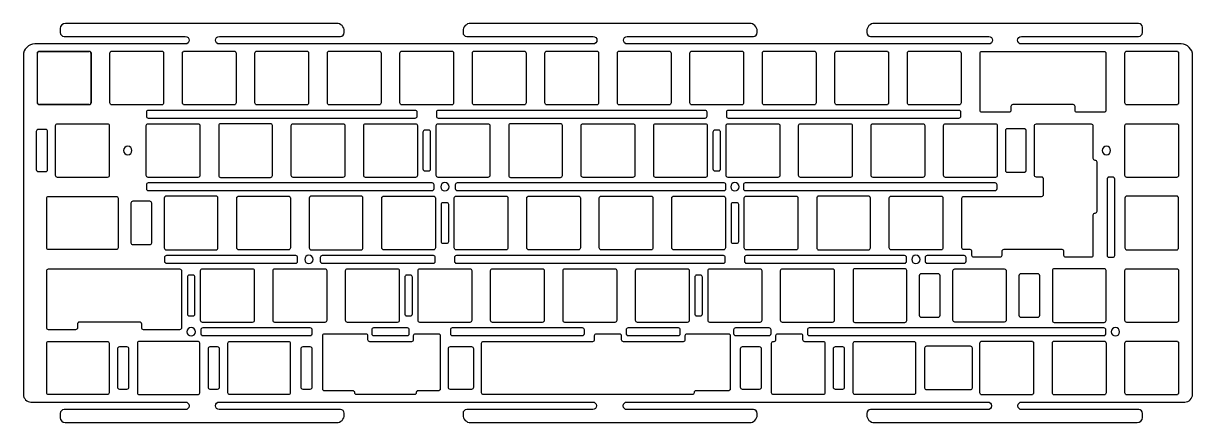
# Model space of a CAD drawing. Header units: inches. Extents: x -5 to 302, y -158 to -53.
import ezdxf

# ---------------------------------------------------------------- set-up
doc = ezdxf.new("R2010")
doc.units = ezdxf.units.IN
doc.header["$MEASUREMENT"] = 0
doc.layers.add('Layer 1', color=7, linetype='Continuous')

# ---------------------------------------------------------------- blocks, each defined once
blk = doc.blocks.new('block 3')
at = {"layer": 'Layer 1', "color": 7, "lineweight": 25, "true_color": 0xffffff}
blk.add_open_spline([(12.04, -74.24), (12.32, -74.24), (12.54, -74.01), (12.54, -73.74)], degree=3, dxfattribs=at)
blk = doc.blocks.new('block 4')
at = {"layer": 'Layer 1', "color": 7, "lineweight": 25, "true_color": 0xffffff}
blk.add_open_spline([(-1.46, -73.74), (-1.46, -74.01), (-1.23, -74.24), (-0.96, -74.24)], degree=3, dxfattribs=at)
blk = doc.blocks.new('block 5')
at = {"layer": 'Layer 1', "color": 7, "lineweight": 25, "true_color": 0xffffff}
blk.add_open_spline([(-0.96, -60.24), (-1.23, -60.24), (-1.46, -60.46), (-1.46, -60.74)], degree=3, dxfattribs=at)
blk = doc.blocks.new('block 6')
at = {"layer": 'Layer 1', "color": 7, "lineweight": 25, "true_color": 0xffffff}
blk.add_open_spline([(12.54, -60.74), (12.54, -60.46), (12.32, -60.24), (12.04, -60.24)], degree=3, dxfattribs=at)
blk = doc.blocks.new('block 7')
at = {"layer": 'Layer 1', "color": 7, "lineweight": 25, "true_color": 0xffffff}
blk.add_open_spline([(22.21, -85.19), (22.82, -85.19), (23.31, -85.68), (23.31, -86.29), (23.31, -86.9), (22.82, -87.39), (22.21, -87.39), (21.6, -87.39), (21.11, -86.9), (21.11, -86.29), (21.11, -85.68), (21.6, -85.19), (22.21, -85.19), (22.21, -85.19), (22.21, -85.19), (22.21, -85.19)], degree=3, knots=[0, 0, 0, 0, 1, 1, 1, 2, 2, 2, 3, 3, 3, 4, 4, 4, 5, 5, 5, 5], dxfattribs=at)
blk = doc.blocks.new('block 8')
at = {"layer": 'Layer 1', "color": 7, "lineweight": 25, "true_color": 0xffffff}
blk.add_open_spline([(38.88, -132.81), (39.49, -132.81), (39.98, -133.31), (39.98, -133.91), (39.98, -134.52), (39.49, -135.01), (38.88, -135.01), (38.27, -135.01), (37.78, -134.52), (37.78, -133.91), (37.78, -133.31), (38.27, -132.81), (38.88, -132.81), (38.88, -132.81), (38.88, -132.81), (38.88, -132.81)], degree=3, knots=[0, 0, 0, 0, 1, 1, 1, 2, 2, 2, 3, 3, 3, 4, 4, 4, 5, 5, 5, 5], dxfattribs=at)
blk = doc.blocks.new('block 9')
at = {"layer": 'Layer 1', "color": 7, "lineweight": 25, "true_color": 0xffffff}
blk.add_open_spline([(105.56, -94.71), (106.16, -94.71), (106.66, -95.21), (106.66, -95.81), (106.66, -96.42), (106.16, -96.91), (105.56, -96.91), (104.95, -96.91), (104.46, -96.42), (104.46, -95.81), (104.46, -95.21), (104.95, -94.71), (105.56, -94.71), (105.56, -94.71), (105.56, -94.71), (105.56, -94.71)], degree=3, knots=[0, 0, 0, 0, 1, 1, 1, 2, 2, 2, 3, 3, 3, 4, 4, 4, 5, 5, 5, 5], dxfattribs=at)
blk = doc.blocks.new('block 10')
at = {"layer": 'Layer 1', "color": 7, "lineweight": 25, "true_color": 0xffffff}
blk.add_open_spline([(181.76, -94.71), (182.36, -94.71), (182.86, -95.21), (182.86, -95.81), (182.86, -96.42), (182.36, -96.91), (181.76, -96.91), (181.15, -96.91), (180.66, -96.42), (180.66, -95.81), (180.66, -95.21), (181.15, -94.71), (181.76, -94.71), (181.76, -94.71), (181.76, -94.71), (181.76, -94.71)], degree=3, knots=[0, 0, 0, 0, 1, 1, 1, 2, 2, 2, 3, 3, 3, 4, 4, 4, 5, 5, 5, 5], dxfattribs=at)
blk = doc.blocks.new('block 11')
at = {"layer": 'Layer 1', "color": 7, "lineweight": 25, "true_color": 0xffffff}
blk.add_open_spline([(229.34, -113.8), (229.94, -113.8), (230.44, -114.29), (230.44, -114.9), (230.44, -115.5), (229.94, -116), (229.34, -116), (228.73, -116), (228.24, -115.5), (228.24, -114.9), (228.24, -114.29), (228.73, -113.8), (229.34, -113.8), (229.34, -113.8), (229.34, -113.8), (229.34, -113.8)], degree=3, knots=[0, 0, 0, 0, 1, 1, 1, 2, 2, 2, 3, 3, 3, 4, 4, 4, 5, 5, 5, 5], dxfattribs=at)
blk = doc.blocks.new('block 12')
at = {"layer": 'Layer 1', "color": 7, "lineweight": 25, "true_color": 0xffffff}
blk.add_open_spline([(281.77, -132.81), (282.38, -132.81), (282.87, -133.31), (282.87, -133.91), (282.87, -134.52), (282.38, -135.01), (281.77, -135.01), (281.16, -135.01), (280.67, -134.52), (280.67, -133.91), (280.67, -133.31), (281.16, -132.81), (281.77, -132.81), (281.77, -132.81), (281.77, -132.81), (281.77, -132.81)], degree=3, knots=[0, 0, 0, 0, 1, 1, 1, 2, 2, 2, 3, 3, 3, 4, 4, 4, 5, 5, 5, 5], dxfattribs=at)
blk = doc.blocks.new('block 13')
at = {"layer": 'Layer 1', "color": 7, "lineweight": 25, "true_color": 0xffffff}
blk.add_open_spline([(279.39, -85.19), (280, -85.19), (280.49, -85.68), (280.49, -86.29), (280.49, -86.9), (280, -87.39), (279.39, -87.39), (278.78, -87.39), (278.29, -86.9), (278.29, -86.29), (278.29, -85.68), (278.78, -85.19), (279.39, -85.19), (279.39, -85.19), (279.39, -85.19), (279.39, -85.19)], degree=3, knots=[0, 0, 0, 0, 1, 1, 1, 2, 2, 2, 3, 3, 3, 4, 4, 4, 5, 5, 5, 5], dxfattribs=at)
blk = doc.blocks.new('block 14')
at = {"layer": 'Layer 1', "color": 7, "lineweight": 25, "true_color": 0xffffff}
blk.add_open_spline([(69.82, -113.8), (70.43, -113.8), (70.92, -114.29), (70.92, -114.9), (70.92, -115.5), (70.43, -116), (69.82, -116), (69.22, -116), (68.72, -115.5), (68.72, -114.9), (68.72, -114.29), (69.22, -113.8), (69.82, -113.8), (69.82, -113.8), (69.82, -113.8), (69.82, -113.8)], degree=3, knots=[0, 0, 0, 0, 1, 1, 1, 2, 2, 2, 3, 3, 3, 4, 4, 4, 5, 5, 5, 5], dxfattribs=at)
blk = doc.blocks.new('block 15')
at = {"layer": 'Layer 1', "color": 7, "lineweight": 25, "true_color": 0xffffff}
blk.add_lwpolyline([(12.04, -74.24), (-0.96, -74.24)], dxfattribs=at)
blk = doc.blocks.new('block 16')
at = {"layer": 'Layer 1', "color": 7, "lineweight": 25, "true_color": 0xffffff}
blk.add_lwpolyline([(-1.46, -73.74), (-1.46, -60.74)], dxfattribs=at)
blk = doc.blocks.new('block 17')
at = {"layer": 'Layer 1', "color": 7, "lineweight": 25, "true_color": 0xffffff}
blk.add_lwpolyline([(-0.96, -60.24), (12.04, -60.24)], dxfattribs=at)
blk = doc.blocks.new('block 18')
at = {"layer": 'Layer 1', "color": 7, "lineweight": 25, "true_color": 0xffffff}
blk.add_lwpolyline([(12.54, -60.74), (12.54, -73.74)], dxfattribs=at)
blk = doc.blocks.new('block 2')
at = {"layer": 'Layer 1', "color": 7, "lineweight": 25, "true_color": 0xffffff}
for points, knots in [([(287.88, -154.38), (288.44, -154.38), (288.89, -154.83), (288.88, -155.39), (288.88, -155.39), (288.86, -156.43), (288.86, -156.43), (288.86, -157.18), (288.26, -157.79), (287.51, -157.79), (287.51, -157.79), (286.45, -157.79), (286.45, -157.79), (286.45, -157.79), (283.54, -157.79), (283.54, -157.79), (283.54, -157.79), (237.18, -157.79), (237.18, -157.79), (237.18, -157.79), (231.08, -157.79), (231.08, -157.79), (231.08, -157.79), (218.42, -157.79), (218.42, -157.79), (217.31, -157.79), (216.42, -156.89), (216.42, -155.79), (216.42, -155.79), (216.42, -155.37), (216.42, -155.37), (216.42, -154.82), (216.86, -154.37), (217.42, -154.37), (217.42, -154.37), (248.22, -154.38), (248.22, -154.38), (248.77, -154.38), (249.21, -153.94), (249.21, -153.39), (249.21, -153.39), (249.21, -153.36), (249.21, -153.36), (249.21, -152.82), (248.77, -152.38), (248.22, -152.38), (248.22, -152.38), (153.42, -152.38), (153.42, -152.38), (152.88, -152.38), (152.44, -152.82), (152.44, -153.36), (152.44, -153.36), (152.44, -153.39), (152.44, -153.39), (152.44, -153.94), (152.88, -154.38), (153.42, -154.38), (153.42, -154.38), (186.62, -154.38), (186.62, -154.38), (187.17, -154.38), (187.62, -154.82), (187.62, -155.38), (187.62, -155.38), (187.62, -155.79), (187.62, -155.79), (187.62, -156.89), (186.73, -157.79), (185.62, -157.79), (185.62, -157.79), (180.53, -157.79), (180.53, -157.79), (180.53, -157.79), (176.42, -157.79), (176.42, -157.79), (176.42, -157.79), (125.06, -157.79), (125.06, -157.79), (125.06, -157.79), (118.29, -157.79), (118.29, -157.79), (118.29, -157.79), (112.32, -157.79), (112.32, -157.79), (111.21, -157.79), (110.32, -156.89), (110.32, -155.79), (110.32, -155.79), (110.32, -155.38), (110.32, -155.38), (110.32, -154.82), (110.76, -154.38), (111.32, -154.38), (111.32, -154.38), (144.42, -154.38), (144.42, -154.38), (144.98, -154.38), (145.43, -153.9), (145.4, -153.34), (145.4, -153.34), (145.4, -153.3), (145.4, -153.3), (145.37, -152.78), (144.93, -152.38), (144.41, -152.38), (144.41, -152.38), (46.26, -152.38), (46.26, -152.38), (45.71, -152.38), (45.27, -152.82), (45.27, -153.36), (45.27, -153.36), (45.27, -153.39), (45.27, -153.39), (45.27, -153.93), (45.71, -154.38), (46.26, -154.37), (46.26, -154.37), (78.12, -154.34), (78.12, -154.34), (78.67, -154.34), (79.12, -154.79), (79.12, -155.34), (79.12, -155.34), (79.12, -155.79), (79.12, -155.79), (79.12, -156.89), (78.23, -157.79), (77.12, -157.79), (77.12, -157.79), (71.84, -157.79), (71.84, -157.79), (71.84, -157.79), (69.29, -157.79), (69.29, -157.79), (69.29, -157.79), (18.93, -157.79), (18.93, -157.79), (18.93, -157.79), (13.51, -157.79), (13.51, -157.79), (13.51, -157.79), (5.76, -157.79), (5.76, -157.79), (5.05, -157.79), (4.48, -157.22), (4.48, -156.51), (4.48, -156.51), (4.48, -155.38), (4.48, -155.38), (4.48, -154.82), (4.93, -154.38), (5.48, -154.38), (5.48, -154.38), (37.35, -154.38), (37.35, -154.38), (37.89, -154.38), (38.33, -153.94), (38.33, -153.39), (38.33, -153.39), (38.33, -153.36), (38.33, -153.36), (38.33, -152.82), (37.89, -152.38), (37.35, -152.38), (37.35, -152.38), (2.48, -152.38), (2.48, -152.38), (2.48, -152.38), (-3.21, -152.38), (-3.21, -152.38), (-4.31, -152.38), (-5.21, -151.48), (-5.21, -150.38), (-5.21, -150.38), (-5.21, -61.3), (-5.21, -61.3), (-5.21, -59.65), (-3.86, -58.3), (-2.21, -58.3), (-2.21, -58.3), (37.35, -58.3), (37.35, -58.3), (37.9, -58.3), (38.35, -57.85), (38.35, -57.3), (38.35, -57.3), (38.35, -57.3), (38.35, -57.3), (38.35, -56.75), (37.9, -56.3), (37.35, -56.3), (37.35, -56.3), (5.48, -56.3), (5.48, -56.3), (4.93, -56.3), (4.48, -55.85), (4.48, -55.3), (4.48, -55.3), (4.48, -54.24), (4.48, -54.24), (4.48, -53.49), (5.09, -52.89), (5.83, -52.89), (5.83, -52.89), (5.83, -52.89), (5.83, -52.89), (5.83, -52.89), (16.45, -52.89), (16.45, -52.89), (16.45, -52.89), (18.93, -52.89), (18.93, -52.89), (18.93, -52.89), (69.29, -52.89), (69.29, -52.89), (69.29, -52.89), (69.29, -52.89), (69.29, -52.89), (69.29, -52.89), (71.4, -52.89), (71.4, -52.89), (71.4, -52.89), (77.12, -52.89), (77.12, -52.89), (78.23, -52.89), (79.12, -53.78), (79.12, -54.89), (79.12, -54.89), (79.12, -55.3), (79.12, -55.3), (79.12, -55.85), (78.67, -56.3), (78.12, -56.3), (78.12, -56.3), (46.29, -56.3), (46.29, -56.3), (45.74, -56.3), (45.29, -56.75), (45.29, -57.3), (45.29, -57.3), (45.29, -57.3), (45.29, -57.3), (45.29, -57.85), (45.74, -58.3), (46.29, -58.3), (46.29, -58.3), (144.52, -58.3), (144.52, -58.3), (145.07, -58.3), (145.52, -57.85), (145.52, -57.3), (145.52, -57.3), (145.52, -57.3), (145.52, -57.3), (145.52, -56.75), (145.07, -56.3), (144.52, -56.3), (144.52, -56.3), (111.32, -56.3), (111.32, -56.3), (110.76, -56.3), (110.32, -55.85), (110.32, -55.3), (110.32, -55.3), (110.32, -54.89), (110.32, -54.89), (110.32, -53.78), (111.21, -52.89), (112.32, -52.89), (112.32, -52.89), (119.84, -52.89), (119.84, -52.89), (119.84, -52.89), (125.06, -52.89), (125.06, -52.89), (125.06, -52.89), (176.42, -52.89), (176.42, -52.89), (176.42, -52.89), (179.23, -52.89), (179.23, -52.89), (179.23, -52.89), (185.62, -52.89), (185.62, -52.89), (186.73, -52.89), (187.62, -53.78), (187.62, -54.89), (187.62, -54.89), (187.62, -55.3), (187.62, -55.3), (187.62, -55.85), (187.17, -56.3), (186.62, -56.3), (186.62, -56.3), (153.46, -56.3), (153.46, -56.3), (152.9, -56.3), (152.46, -56.75), (152.46, -57.3), (152.46, -57.3), (152.46, -57.3), (152.46, -57.3), (152.46, -57.85), (152.9, -58.3), (153.46, -58.3), (153.46, -58.3), (248.46, -58.3), (248.46, -58.3), (249.02, -58.3), (249.46, -57.85), (249.46, -57.3), (249.46, -57.3), (249.46, -57.3), (249.46, -57.3), (249.46, -56.75), (249.02, -56.3), (248.46, -56.3), (248.46, -56.3), (217.42, -56.3), (217.42, -56.3), (216.86, -56.3), (216.42, -55.85), (216.42, -55.3), (216.42, -55.3), (216.42, -54.89), (216.42, -54.89), (216.42, -53.78), (217.31, -52.89), (218.42, -52.89), (218.42, -52.89), (229.08, -52.89), (229.08, -52.89), (229.08, -52.89), (237.18, -52.89), (237.18, -52.89), (237.18, -52.89), (280.24, -52.89), (280.24, -52.89), (280.24, -52.89), (281.33, -52.89), (281.33, -52.89), (281.33, -52.89), (287.86, -52.89), (287.86, -52.89), (288.41, -52.89), (288.86, -53.34), (288.86, -53.89), (288.86, -53.89), (288.86, -55.3), (288.86, -55.3), (288.86, -55.85), (288.41, -56.3), (287.86, -56.3), (287.86, -56.3), (257.04, -56.3), (257.04, -56.3), (256.49, -56.3), (256.04, -56.75), (256.04, -57.3), (256.04, -57.3), (256.04, -57.3), (256.04, -57.3), (256.04, -57.85), (256.49, -58.3), (257.04, -58.3), (257.04, -58.3), (299.04, -58.3), (299.04, -58.3), (300.7, -58.3), (302.04, -59.65), (302.04, -61.3), (302.04, -61.3), (302.04, -150.3), (302.04, -150.3), (302.04, -151.45), (301.11, -152.38), (299.97, -152.38), (299.97, -152.38), (257.13, -152.38), (257.13, -152.38), (256.59, -152.38), (256.15, -152.82), (256.15, -153.36), (256.15, -153.36), (256.15, -153.39), (256.15, -153.39), (256.15, -153.94), (256.59, -154.38), (257.13, -154.38), (257.13, -154.38), (287.88, -154.38), (287.88, -154.38)], [0, 0, 0, 0, 1, 1, 1, 2, 2, 2, 3, 3, 3, 4, 4, 4, 5, 5, 5, 6, 6, 6, 7, 7, 7, 8, 8, 8, 9, 9, 9, 10, 10, 10, 11, 11, 11, 12, 12, 12, 13, 13, 13, 14, 14, 14, 15, 15, 15, 16, 16, 16, 17, 17, 17, 18, 18, 18, 19, 19, 19, 20, 20, 20, 21, 21, 21, 22, 22, 22, 23, 23, 23, 24, 24, 24, 25, 25, 25, 26, 26, 26, 27, 27, 27, 28, 28, 28, 29, 29, 29, 30, 30, 30, 31, 31, 31, 32, 32, 32, 33, 33, 33, 34, 34, 34, 35, 35, 35, 36, 36, 36, 37, 37, 37, 38, 38, 38, 39, 39, 39, 40, 40, 40, 41, 41, 41, 42, 42, 42, 43, 43, 43, 44, 44, 44, 45, 45, 45, 46, 46, 46, 47, 47, 47, 48, 48, 48, 49, 49, 49, 50, 50, 50, 51, 51, 51, 52, 52, 52, 53, 53, 53, 54, 54, 54, 55, 55, 55, 56, 56, 56, 57, 57, 57, 58, 58, 58, 59, 59, 59, 60, 60, 60, 61, 61, 61, 62, 62, 62, 63, 63, 63, 64, 64, 64, 65, 65, 65, 66, 66, 66, 67, 67, 67, 68, 68, 68, 69, 69, 69, 70, 70, 70, 71, 71, 71, 72, 72, 72, 73, 73, 73, 74, 74, 74, 75, 75, 75, 76, 76, 76, 77, 77, 77, 78, 78, 78, 79, 79, 79, 80, 80, 80, 81, 81, 81, 82, 82, 82, 83, 83, 83, 84, 84, 84, 85, 85, 85, 86, 86, 86, 87, 87, 87, 88, 88, 88, 89, 89, 89, 90, 90, 90, 91, 91, 91, 92, 92, 92, 93, 93, 93, 94, 94, 94, 95, 95, 95, 96, 96, 96, 97, 97, 97, 98, 98, 98, 99, 99, 99, 100, 100, 100, 101, 101, 101, 102, 102, 102, 103, 103, 103, 104, 104, 104, 105, 105, 105, 106, 106, 106, 107, 107, 107, 108, 108, 108, 109, 109, 109, 110, 110, 110, 111, 111, 111, 112, 112, 112, 113, 113, 113, 114, 114, 114, 115, 115, 115, 116, 116, 116, 117, 117, 117, 118, 118, 118, 119, 119, 119, 120, 120, 120, 121, 121, 121, 122, 122, 122, 123, 123, 123, 124, 124, 124, 125, 125, 125, 126, 126, 126, 127, 127, 127, 128, 128, 128, 129, 129, 129, 130, 130, 130, 131, 131, 131, 131]), ([(12.09, -60.19), (12.09, -60.19), (-1, -60.19), (-1, -60.19), (-1.28, -60.19), (-1.51, -60.41), (-1.51, -60.69), (-1.51, -60.69), (-1.51, -73.79), (-1.51, -73.79), (-1.51, -74.06), (-1.28, -74.29), (-1, -74.29), (-1, -74.29), (12.09, -74.29), (12.09, -74.29), (12.37, -74.29), (12.59, -74.06), (12.59, -73.79), (12.59, -73.79), (12.59, -60.69), (12.59, -60.69), (12.59, -60.41), (12.37, -60.19), (12.09, -60.19)], [0, 0, 0, 0, 1, 1, 1, 2, 2, 2, 3, 3, 3, 4, 4, 4, 5, 5, 5, 6, 6, 6, 7, 7, 7, 8, 8, 8, 8]), ([(31.14, -60.19), (31.14, -60.19), (18.05, -60.19), (18.05, -60.19), (17.77, -60.19), (17.54, -60.41), (17.54, -60.69), (17.54, -60.69), (17.54, -73.79), (17.54, -73.79), (17.54, -74.06), (17.77, -74.29), (18.05, -74.29), (18.05, -74.29), (31.14, -74.29), (31.14, -74.29), (31.42, -74.29), (31.64, -74.06), (31.64, -73.79), (31.64, -73.79), (31.64, -60.69), (31.64, -60.69), (31.64, -60.41), (31.42, -60.19), (31.14, -60.19)], [0, 0, 0, 0, 1, 1, 1, 2, 2, 2, 3, 3, 3, 4, 4, 4, 5, 5, 5, 6, 6, 6, 7, 7, 7, 8, 8, 8, 8]), ([(50.19, -60.19), (50.19, -60.19), (37.1, -60.19), (37.1, -60.19), (36.82, -60.19), (36.59, -60.41), (36.59, -60.69), (36.59, -60.69), (36.59, -73.79), (36.59, -73.79), (36.59, -74.06), (36.82, -74.29), (37.1, -74.29), (37.1, -74.29), (50.19, -74.29), (50.19, -74.29), (50.47, -74.29), (50.69, -74.06), (50.69, -73.79), (50.69, -73.79), (50.69, -60.69), (50.69, -60.69), (50.69, -60.41), (50.47, -60.19), (50.19, -60.19)], [0, 0, 0, 0, 1, 1, 1, 2, 2, 2, 3, 3, 3, 4, 4, 4, 5, 5, 5, 6, 6, 6, 7, 7, 7, 8, 8, 8, 8]), ([(69.74, -73.79), (69.74, -73.79), (69.74, -60.69), (69.74, -60.69), (69.74, -60.41), (69.52, -60.19), (69.24, -60.19), (69.24, -60.19), (56.15, -60.19), (56.15, -60.19), (55.87, -60.19), (55.64, -60.41), (55.64, -60.69), (55.64, -60.69), (55.64, -73.79), (55.64, -73.79), (55.64, -74.06), (55.87, -74.29), (56.15, -74.29), (56.15, -74.29), (69.24, -74.29), (69.24, -74.29), (69.52, -74.29), (69.74, -74.06), (69.74, -73.79)], [0, 0, 0, 0, 1, 1, 1, 2, 2, 2, 3, 3, 3, 4, 4, 4, 5, 5, 5, 6, 6, 6, 7, 7, 7, 8, 8, 8, 8]), ([(88.79, -73.79), (88.79, -73.79), (88.79, -60.69), (88.79, -60.69), (88.79, -60.41), (88.57, -60.19), (88.29, -60.19), (88.29, -60.19), (75.2, -60.19), (75.2, -60.19), (74.92, -60.19), (74.69, -60.41), (74.69, -60.69), (74.69, -60.69), (74.69, -73.79), (74.69, -73.79), (74.69, -74.06), (74.92, -74.29), (75.2, -74.29), (75.2, -74.29), (88.29, -74.29), (88.29, -74.29), (88.57, -74.29), (88.79, -74.06), (88.79, -73.79)], [0, 0, 0, 0, 1, 1, 1, 2, 2, 2, 3, 3, 3, 4, 4, 4, 5, 5, 5, 6, 6, 6, 7, 7, 7, 8, 8, 8, 8]), ([(107.34, -60.19), (107.34, -60.19), (94.25, -60.19), (94.25, -60.19), (93.97, -60.19), (93.74, -60.41), (93.74, -60.69), (93.74, -60.69), (93.74, -73.79), (93.74, -73.79), (93.74, -74.06), (93.97, -74.29), (94.25, -74.29), (94.25, -74.29), (107.34, -74.29), (107.34, -74.29), (107.62, -74.29), (107.84, -74.06), (107.84, -73.79), (107.84, -73.79), (107.84, -60.69), (107.84, -60.69), (107.84, -60.41), (107.62, -60.19), (107.34, -60.19)], [0, 0, 0, 0, 1, 1, 1, 2, 2, 2, 3, 3, 3, 4, 4, 4, 5, 5, 5, 6, 6, 6, 7, 7, 7, 8, 8, 8, 8]), ([(126.39, -60.19), (126.39, -60.19), (113.3, -60.19), (113.3, -60.19), (113.02, -60.19), (112.79, -60.41), (112.79, -60.69), (112.79, -60.69), (112.79, -73.79), (112.79, -73.79), (112.79, -74.06), (113.02, -74.29), (113.3, -74.29), (113.3, -74.29), (126.39, -74.29), (126.39, -74.29), (126.67, -74.29), (126.89, -74.06), (126.89, -73.79), (126.89, -73.79), (126.89, -60.69), (126.89, -60.69), (126.89, -60.41), (126.67, -60.19), (126.39, -60.19)], [0, 0, 0, 0, 1, 1, 1, 2, 2, 2, 3, 3, 3, 4, 4, 4, 5, 5, 5, 6, 6, 6, 7, 7, 7, 8, 8, 8, 8]), ([(145.44, -60.19), (145.44, -60.19), (132.35, -60.19), (132.35, -60.19), (132.07, -60.19), (131.84, -60.41), (131.84, -60.69), (131.84, -60.69), (131.84, -73.79), (131.84, -73.79), (131.84, -74.06), (132.07, -74.29), (132.35, -74.29), (132.35, -74.29), (145.44, -74.29), (145.44, -74.29), (145.72, -74.29), (145.94, -74.06), (145.94, -73.79), (145.94, -73.79), (145.94, -60.69), (145.94, -60.69), (145.94, -60.41), (145.72, -60.19), (145.44, -60.19)], [0, 0, 0, 0, 1, 1, 1, 2, 2, 2, 3, 3, 3, 4, 4, 4, 5, 5, 5, 6, 6, 6, 7, 7, 7, 8, 8, 8, 8]), ([(164.49, -60.19), (164.49, -60.19), (151.4, -60.19), (151.4, -60.19), (151.12, -60.19), (150.89, -60.41), (150.89, -60.69), (150.89, -60.69), (150.89, -73.79), (150.89, -73.79), (150.89, -74.06), (151.12, -74.29), (151.4, -74.29), (151.4, -74.29), (164.49, -74.29), (164.49, -74.29), (164.77, -74.29), (164.99, -74.06), (164.99, -73.79), (164.99, -73.79), (164.99, -60.69), (164.99, -60.69), (164.99, -60.41), (164.77, -60.19), (164.49, -60.19)], [0, 0, 0, 0, 1, 1, 1, 2, 2, 2, 3, 3, 3, 4, 4, 4, 5, 5, 5, 6, 6, 6, 7, 7, 7, 8, 8, 8, 8]), ([(183.54, -60.19), (183.54, -60.19), (170.45, -60.19), (170.45, -60.19), (170.17, -60.19), (169.94, -60.41), (169.94, -60.69), (169.94, -60.69), (169.94, -73.79), (169.94, -73.79), (169.94, -74.06), (170.17, -74.29), (170.45, -74.29), (170.45, -74.29), (183.54, -74.29), (183.54, -74.29), (183.82, -74.29), (184.04, -74.06), (184.04, -73.79), (184.04, -73.79), (184.04, -60.69), (184.04, -60.69), (184.04, -60.41), (183.82, -60.19), (183.54, -60.19)], [0, 0, 0, 0, 1, 1, 1, 2, 2, 2, 3, 3, 3, 4, 4, 4, 5, 5, 5, 6, 6, 6, 7, 7, 7, 8, 8, 8, 8]), ([(202.59, -60.19), (202.59, -60.19), (189.5, -60.19), (189.5, -60.19), (189.22, -60.19), (188.99, -60.41), (188.99, -60.69), (188.99, -60.69), (188.99, -73.79), (188.99, -73.79), (188.99, -74.06), (189.22, -74.29), (189.5, -74.29), (189.5, -74.29), (202.59, -74.29), (202.59, -74.29), (202.87, -74.29), (203.09, -74.06), (203.09, -73.79), (203.09, -73.79), (203.09, -60.69), (203.09, -60.69), (203.09, -60.41), (202.87, -60.19), (202.59, -60.19)], [0, 0, 0, 0, 1, 1, 1, 2, 2, 2, 3, 3, 3, 4, 4, 4, 5, 5, 5, 6, 6, 6, 7, 7, 7, 8, 8, 8, 8]), ([(221.64, -60.19), (221.64, -60.19), (208.55, -60.19), (208.55, -60.19), (208.27, -60.19), (208.04, -60.41), (208.04, -60.69), (208.04, -60.69), (208.04, -73.79), (208.04, -73.79), (208.04, -74.06), (208.27, -74.29), (208.55, -74.29), (208.55, -74.29), (221.64, -74.29), (221.64, -74.29), (221.92, -74.29), (222.14, -74.06), (222.14, -73.79), (222.14, -73.79), (222.14, -60.69), (222.14, -60.69), (222.14, -60.41), (221.92, -60.19), (221.64, -60.19)], [0, 0, 0, 0, 1, 1, 1, 2, 2, 2, 3, 3, 3, 4, 4, 4, 5, 5, 5, 6, 6, 6, 7, 7, 7, 8, 8, 8, 8]), ([(240.69, -60.19), (240.69, -60.19), (227.6, -60.19), (227.6, -60.19), (227.32, -60.19), (227.09, -60.41), (227.09, -60.69), (227.09, -60.69), (227.09, -73.79), (227.09, -73.79), (227.09, -74.06), (227.32, -74.29), (227.6, -74.29), (227.6, -74.29), (240.69, -74.29), (240.69, -74.29), (240.97, -74.29), (241.19, -74.06), (241.19, -73.79), (241.19, -73.79), (241.19, -60.69), (241.19, -60.69), (241.19, -60.41), (240.97, -60.19), (240.69, -60.19)], [0, 0, 0, 0, 1, 1, 1, 2, 2, 2, 3, 3, 3, 4, 4, 4, 5, 5, 5, 6, 6, 6, 7, 7, 7, 8, 8, 8, 8]), ([(246.19, -75.74), (246.19, -76.01), (246.42, -76.24), (246.69, -76.24), (246.69, -76.24), (253.78, -76.24), (253.78, -76.24), (254.06, -76.24), (254.28, -76.01), (254.28, -75.74), (254.28, -75.74), (254.28, -74.74), (254.28, -74.74), (254.28, -74.46), (254.5, -74.24), (254.78, -74.24), (254.78, -74.24), (270.66, -74.24), (270.66, -74.24), (270.93, -74.24), (271.16, -74.46), (271.16, -74.74), (271.16, -74.74), (271.16, -75.74), (271.16, -75.74), (271.16, -76.01), (271.38, -76.24), (271.66, -76.24), (271.66, -76.24), (278.74, -76.24), (278.74, -76.24), (279.02, -76.24), (279.24, -76.01), (279.24, -75.74), (279.24, -75.74), (279.24, -60.74), (279.24, -60.74), (279.24, -60.46), (279.02, -60.24), (278.74, -60.24), (278.74, -60.24), (246.69, -60.24), (246.69, -60.24), (246.42, -60.24), (246.19, -60.46), (246.19, -60.74), (246.19, -60.74), (246.19, -75.74), (246.19, -75.74)], [0, 0, 0, 0, 1, 1, 1, 2, 2, 2, 3, 3, 3, 4, 4, 4, 5, 5, 5, 6, 6, 6, 7, 7, 7, 8, 8, 8, 9, 9, 9, 10, 10, 10, 11, 11, 11, 12, 12, 12, 13, 13, 13, 14, 14, 14, 15, 15, 15, 16, 16, 16, 16]), ([(297.84, -60.19), (297.84, -60.19), (284.75, -60.19), (284.75, -60.19), (284.47, -60.19), (284.24, -60.41), (284.24, -60.69), (284.24, -60.69), (284.24, -73.79), (284.24, -73.79), (284.24, -74.06), (284.47, -74.29), (284.75, -74.29), (284.75, -74.29), (297.84, -74.29), (297.84, -74.29), (298.12, -74.29), (298.34, -74.06), (298.34, -73.79), (298.34, -73.79), (298.34, -60.69), (298.34, -60.69), (298.34, -60.41), (298.12, -60.19), (297.84, -60.19)], [0, 0, 0, 0, 1, 1, 1, 2, 2, 2, 3, 3, 3, 4, 4, 4, 5, 5, 5, 6, 6, 6, 7, 7, 7, 8, 8, 8, 8]), ([(97.77, -77.76), (97.77, -77.76), (27.62, -77.76), (27.62, -77.76), (27.34, -77.76), (27.12, -77.54), (27.12, -77.26), (27.12, -77.26), (27.12, -76.26), (27.12, -76.26), (27.12, -75.99), (27.34, -75.76), (27.62, -75.76), (27.62, -75.76), (97.77, -75.76), (97.77, -75.76), (98.04, -75.76), (98.27, -75.99), (98.27, -76.26), (98.27, -76.26), (98.27, -77.26), (98.27, -77.26), (98.27, -77.54), (98.04, -77.76), (97.77, -77.76)], [0, 0, 0, 0, 1, 1, 1, 2, 2, 2, 3, 3, 3, 4, 4, 4, 5, 5, 5, 6, 6, 6, 7, 7, 7, 8, 8, 8, 8]), ([(173.97, -77.76), (173.97, -77.76), (103.82, -77.76), (103.82, -77.76), (103.54, -77.76), (103.32, -77.54), (103.32, -77.26), (103.32, -77.26), (103.32, -76.26), (103.32, -76.26), (103.32, -75.99), (103.54, -75.76), (103.82, -75.76), (103.82, -75.76), (173.97, -75.76), (173.97, -75.76), (174.24, -75.76), (174.47, -75.99), (174.47, -76.26), (174.47, -76.26), (174.47, -77.26), (174.47, -77.26), (174.47, -77.54), (174.24, -77.76), (173.97, -77.76)], [0, 0, 0, 0, 1, 1, 1, 2, 2, 2, 3, 3, 3, 4, 4, 4, 5, 5, 5, 6, 6, 6, 7, 7, 7, 8, 8, 8, 8]), ([(240.64, -77.76), (240.64, -77.76), (180.02, -77.76), (180.02, -77.76), (179.74, -77.76), (179.52, -77.54), (179.52, -77.26), (179.52, -77.26), (179.52, -76.26), (179.52, -76.26), (179.52, -75.99), (179.74, -75.76), (180.02, -75.76), (180.02, -75.76), (240.64, -75.76), (240.64, -75.76), (240.92, -75.76), (241.14, -75.99), (241.14, -76.26), (241.14, -76.26), (241.14, -77.26), (241.14, -77.26), (241.14, -77.54), (240.92, -77.76), (240.64, -77.76)], [0, 0, 0, 0, 1, 1, 1, 2, 2, 2, 3, 3, 3, 4, 4, 4, 5, 5, 5, 6, 6, 6, 7, 7, 7, 8, 8, 8, 8]), ([(17.36, -92.84), (17.36, -92.84), (17.36, -79.74), (17.36, -79.74), (17.36, -79.46), (17.13, -79.24), (16.85, -79.24), (16.85, -79.24), (3.76, -79.24), (3.76, -79.24), (3.48, -79.24), (3.26, -79.46), (3.26, -79.74), (3.26, -79.74), (3.26, -92.84), (3.26, -92.84), (3.26, -93.11), (3.48, -93.34), (3.76, -93.34), (3.76, -93.34), (16.85, -93.34), (16.85, -93.34), (17.13, -93.34), (17.36, -93.11), (17.36, -92.84)], [0, 0, 0, 0, 1, 1, 1, 2, 2, 2, 3, 3, 3, 4, 4, 4, 5, 5, 5, 6, 6, 6, 7, 7, 7, 8, 8, 8, 8]), ([(40.66, -79.24), (40.66, -79.24), (27.57, -79.24), (27.57, -79.24), (27.29, -79.24), (27.07, -79.46), (27.07, -79.74), (27.07, -79.74), (27.07, -92.84), (27.07, -92.84), (27.07, -93.11), (27.29, -93.34), (27.57, -93.34), (27.57, -93.34), (40.66, -93.34), (40.66, -93.34), (40.94, -93.34), (41.17, -93.11), (41.17, -92.84), (41.17, -92.84), (41.17, -79.74), (41.17, -79.74), (41.17, -79.46), (40.94, -79.24), (40.66, -79.24)], [0, 0, 0, 0, 1, 1, 1, 2, 2, 2, 3, 3, 3, 4, 4, 4, 5, 5, 5, 6, 6, 6, 7, 7, 7, 8, 8, 8, 8]), ([(46.12, -79.74), (46.12, -79.46), (46.34, -79.24), (46.62, -79.24), (46.62, -79.24), (59.71, -79.24), (59.71, -79.24), (59.99, -79.24), (60.22, -79.46), (60.22, -79.74), (60.22, -79.74), (60.22, -92.84), (60.22, -92.84), (60.22, -93.11), (59.99, -93.34), (59.71, -93.34), (59.71, -93.34), (46.62, -93.34), (46.62, -93.34), (46.34, -93.34), (46.12, -93.11), (46.12, -92.84), (46.12, -92.84), (46.12, -79.74), (46.12, -79.74)], [0, 0, 0, 0, 1, 1, 1, 2, 2, 2, 3, 3, 3, 4, 4, 4, 5, 5, 5, 6, 6, 6, 7, 7, 7, 8, 8, 8, 8]), ([(79.27, -92.84), (79.27, -92.84), (79.27, -79.74), (79.27, -79.74), (79.27, -79.46), (79.04, -79.24), (78.76, -79.24), (78.76, -79.24), (65.67, -79.24), (65.67, -79.24), (65.39, -79.24), (65.17, -79.46), (65.17, -79.74), (65.17, -79.74), (65.17, -92.84), (65.17, -92.84), (65.17, -93.11), (65.39, -93.34), (65.67, -93.34), (65.67, -93.34), (78.76, -93.34), (78.76, -93.34), (79.04, -93.34), (79.27, -93.11), (79.27, -92.84)], [0, 0, 0, 0, 1, 1, 1, 2, 2, 2, 3, 3, 3, 4, 4, 4, 5, 5, 5, 6, 6, 6, 7, 7, 7, 8, 8, 8, 8]), ([(97.81, -79.24), (97.81, -79.24), (84.72, -79.24), (84.72, -79.24), (84.44, -79.24), (84.22, -79.46), (84.22, -79.74), (84.22, -79.74), (84.22, -92.84), (84.22, -92.84), (84.22, -93.11), (84.44, -93.34), (84.72, -93.34), (84.72, -93.34), (97.81, -93.34), (97.81, -93.34), (98.09, -93.34), (98.32, -93.11), (98.32, -92.84), (98.32, -92.84), (98.32, -79.74), (98.32, -79.74), (98.32, -79.46), (98.09, -79.24), (97.81, -79.24)], [0, 0, 0, 0, 1, 1, 1, 2, 2, 2, 3, 3, 3, 4, 4, 4, 5, 5, 5, 6, 6, 6, 7, 7, 7, 8, 8, 8, 8]), ([(116.86, -79.24), (116.86, -79.24), (103.77, -79.24), (103.77, -79.24), (103.49, -79.24), (103.27, -79.46), (103.27, -79.74), (103.27, -79.74), (103.27, -92.84), (103.27, -92.84), (103.27, -93.11), (103.49, -93.34), (103.77, -93.34), (103.77, -93.34), (116.86, -93.34), (116.86, -93.34), (117.14, -93.34), (117.37, -93.11), (117.37, -92.84), (117.37, -92.84), (117.37, -79.74), (117.37, -79.74), (117.37, -79.46), (117.14, -79.24), (116.86, -79.24)], [0, 0, 0, 0, 1, 1, 1, 2, 2, 2, 3, 3, 3, 4, 4, 4, 5, 5, 5, 6, 6, 6, 7, 7, 7, 8, 8, 8, 8]), ([(122.32, -79.74), (122.32, -79.46), (122.54, -79.24), (122.82, -79.24), (122.82, -79.24), (135.91, -79.24), (135.91, -79.24), (136.19, -79.24), (136.42, -79.46), (136.42, -79.74), (136.42, -79.74), (136.42, -92.84), (136.42, -92.84), (136.42, -93.11), (136.19, -93.34), (135.91, -93.34), (135.91, -93.34), (122.82, -93.34), (122.82, -93.34), (122.54, -93.34), (122.32, -93.11), (122.32, -92.84), (122.32, -92.84), (122.32, -79.74), (122.32, -79.74)], [0, 0, 0, 0, 1, 1, 1, 2, 2, 2, 3, 3, 3, 4, 4, 4, 5, 5, 5, 6, 6, 6, 7, 7, 7, 8, 8, 8, 8]), ([(154.96, -79.24), (154.96, -79.24), (141.87, -79.24), (141.87, -79.24), (141.59, -79.24), (141.37, -79.46), (141.37, -79.74), (141.37, -79.74), (141.37, -92.84), (141.37, -92.84), (141.37, -93.11), (141.59, -93.34), (141.87, -93.34), (141.87, -93.34), (154.96, -93.34), (154.96, -93.34), (155.24, -93.34), (155.47, -93.11), (155.47, -92.84), (155.47, -92.84), (155.47, -79.74), (155.47, -79.74), (155.47, -79.46), (155.24, -79.24), (154.96, -79.24)], [0, 0, 0, 0, 1, 1, 1, 2, 2, 2, 3, 3, 3, 4, 4, 4, 5, 5, 5, 6, 6, 6, 7, 7, 7, 8, 8, 8, 8]), ([(174.52, -92.84), (174.52, -92.84), (174.52, -79.74), (174.52, -79.74), (174.52, -79.46), (174.29, -79.24), (174.01, -79.24), (174.01, -79.24), (160.92, -79.24), (160.92, -79.24), (160.64, -79.24), (160.42, -79.46), (160.42, -79.74), (160.42, -79.74), (160.42, -92.84), (160.42, -92.84), (160.42, -93.11), (160.64, -93.34), (160.92, -93.34), (160.92, -93.34), (174.01, -93.34), (174.01, -93.34), (174.29, -93.34), (174.52, -93.11), (174.52, -92.84)], [0, 0, 0, 0, 1, 1, 1, 2, 2, 2, 3, 3, 3, 4, 4, 4, 5, 5, 5, 6, 6, 6, 7, 7, 7, 8, 8, 8, 8]), ([(193.57, -92.84), (193.57, -92.84), (193.57, -79.74), (193.57, -79.74), (193.57, -79.46), (193.34, -79.24), (193.06, -79.24), (193.06, -79.24), (179.97, -79.24), (179.97, -79.24), (179.69, -79.24), (179.47, -79.46), (179.47, -79.74), (179.47, -79.74), (179.47, -92.84), (179.47, -92.84), (179.47, -93.11), (179.69, -93.34), (179.97, -93.34), (179.97, -93.34), (193.06, -93.34), (193.06, -93.34), (193.34, -93.34), (193.57, -93.11), (193.57, -92.84)], [0, 0, 0, 0, 1, 1, 1, 2, 2, 2, 3, 3, 3, 4, 4, 4, 5, 5, 5, 6, 6, 6, 7, 7, 7, 8, 8, 8, 8]), ([(212.11, -79.24), (212.11, -79.24), (199.02, -79.24), (199.02, -79.24), (198.74, -79.24), (198.52, -79.46), (198.52, -79.74), (198.52, -79.74), (198.52, -92.84), (198.52, -92.84), (198.52, -93.11), (198.74, -93.34), (199.02, -93.34), (199.02, -93.34), (212.11, -93.34), (212.11, -93.34), (212.39, -93.34), (212.62, -93.11), (212.62, -92.84), (212.62, -92.84), (212.62, -79.74), (212.62, -79.74), (212.62, -79.46), (212.39, -79.24), (212.11, -79.24)], [0, 0, 0, 0, 1, 1, 1, 2, 2, 2, 3, 3, 3, 4, 4, 4, 5, 5, 5, 6, 6, 6, 7, 7, 7, 8, 8, 8, 8]), ([(231.16, -79.24), (231.16, -79.24), (218.07, -79.24), (218.07, -79.24), (217.79, -79.24), (217.57, -79.46), (217.57, -79.74), (217.57, -79.74), (217.57, -92.84), (217.57, -92.84), (217.57, -93.11), (217.79, -93.34), (218.07, -93.34), (218.07, -93.34), (231.16, -93.34), (231.16, -93.34), (231.44, -93.34), (231.67, -93.11), (231.67, -92.84), (231.67, -92.84), (231.67, -79.74), (231.67, -79.74), (231.67, -79.46), (231.44, -79.24), (231.16, -79.24)], [0, 0, 0, 0, 1, 1, 1, 2, 2, 2, 3, 3, 3, 4, 4, 4, 5, 5, 5, 6, 6, 6, 7, 7, 7, 8, 8, 8, 8]), ([(250.21, -79.24), (250.21, -79.24), (237.12, -79.24), (237.12, -79.24), (236.84, -79.24), (236.62, -79.46), (236.62, -79.74), (236.62, -79.74), (236.62, -92.84), (236.62, -92.84), (236.62, -93.11), (236.84, -93.34), (237.12, -93.34), (237.12, -93.34), (250.21, -93.34), (250.21, -93.34), (250.49, -93.34), (250.72, -93.11), (250.72, -92.84), (250.72, -92.84), (250.72, -79.74), (250.72, -79.74), (250.72, -79.46), (250.49, -79.24), (250.21, -79.24)], [0, 0, 0, 0, 1, 1, 1, 2, 2, 2, 3, 3, 3, 4, 4, 4, 5, 5, 5, 6, 6, 6, 7, 7, 7, 8, 8, 8, 8]), ([(276.36, -88.81), (276.09, -88.81), (275.86, -88.59), (275.86, -88.31), (275.86, -88.31), (275.86, -79.79), (275.86, -79.79), (275.86, -79.51), (275.64, -79.29), (275.36, -79.29), (275.36, -79.29), (260.98, -79.29), (260.98, -79.29), (260.7, -79.29), (260.48, -79.51), (260.48, -79.79), (260.48, -79.79), (260.48, -92.79), (260.48, -92.79), (260.48, -93.06), (260.7, -93.29), (260.98, -93.29), (260.98, -93.29), (262.36, -93.29), (262.36, -93.29), (262.64, -93.29), (262.86, -93.51), (262.86, -93.79), (262.86, -93.79), (262.86, -97.84), (262.86, -97.84), (262.86, -98.11), (262.64, -98.34), (262.36, -98.34), (262.36, -98.34), (241.93, -98.34), (241.93, -98.34), (241.65, -98.34), (241.43, -98.56), (241.43, -98.84), (241.43, -98.84), (241.43, -111.84), (241.43, -111.84), (241.43, -112.11), (241.65, -112.34), (241.93, -112.34), (241.93, -112.34), (243.55, -112.34), (243.55, -112.34), (243.82, -112.34), (244.05, -112.56), (244.05, -112.84), (244.05, -112.84), (244.05, -113.84), (244.05, -113.84), (244.05, -114.11), (244.27, -114.34), (244.55, -114.34), (244.55, -114.34), (251.4, -114.34), (251.4, -114.34), (251.68, -114.34), (251.9, -114.11), (251.9, -113.84), (251.9, -113.84), (251.9, -112.84), (251.9, -112.84), (251.9, -112.56), (252.12, -112.34), (252.4, -112.34), (252.4, -112.34), (267.74, -112.34), (267.74, -112.34), (268.02, -112.34), (268.24, -112.56), (268.24, -112.84), (268.24, -112.84), (268.24, -113.84), (268.24, -113.84), (268.24, -114.11), (268.47, -114.34), (268.74, -114.34), (268.74, -114.34), (275.36, -114.34), (275.36, -114.34), (275.64, -114.34), (275.86, -114.11), (275.86, -113.84), (275.86, -113.84), (275.86, -103.31), (275.86, -103.31), (275.86, -103.04), (276.09, -102.81), (276.36, -102.81), (276.64, -102.81), (276.86, -102.59), (276.86, -102.31), (276.86, -102.31), (276.86, -89.31), (276.86, -89.31), (276.86, -89.04), (276.64, -88.81), (276.36, -88.81)], [0, 0, 0, 0, 1, 1, 1, 2, 2, 2, 3, 3, 3, 4, 4, 4, 5, 5, 5, 6, 6, 6, 7, 7, 7, 8, 8, 8, 9, 9, 9, 10, 10, 10, 11, 11, 11, 12, 12, 12, 13, 13, 13, 14, 14, 14, 15, 15, 15, 16, 16, 16, 17, 17, 17, 18, 18, 18, 19, 19, 19, 20, 20, 20, 21, 21, 21, 22, 22, 22, 23, 23, 23, 24, 24, 24, 25, 25, 25, 26, 26, 26, 27, 27, 27, 28, 28, 28, 29, 29, 29, 30, 30, 30, 31, 31, 31, 32, 32, 32, 33, 33, 33, 34, 34, 34, 34]), ([(297.84, -79.24), (297.84, -79.24), (284.75, -79.24), (284.75, -79.24), (284.47, -79.24), (284.24, -79.46), (284.24, -79.74), (284.24, -79.74), (284.24, -92.84), (284.24, -92.84), (284.24, -93.11), (284.47, -93.34), (284.75, -93.34), (284.75, -93.34), (297.84, -93.34), (297.84, -93.34), (298.12, -93.34), (298.34, -93.11), (298.34, -92.84), (298.34, -92.84), (298.34, -79.74), (298.34, -79.74), (298.34, -79.46), (298.12, -79.24), (297.84, -79.24)], [0, 0, 0, 0, 1, 1, 1, 2, 2, 2, 3, 3, 3, 4, 4, 4, 5, 5, 5, 6, 6, 6, 7, 7, 7, 8, 8, 8, 8]), ([(0.66, -91.81), (0.66, -91.81), (-1.34, -91.81), (-1.34, -91.81), (-1.61, -91.81), (-1.84, -91.58), (-1.84, -91.31), (-1.84, -91.31), (-1.84, -81.27), (-1.84, -81.27), (-1.84, -81), (-1.61, -80.77), (-1.34, -80.77), (-1.34, -80.77), (0.66, -80.77), (0.66, -80.77), (0.94, -80.77), (1.16, -81), (1.16, -81.27), (1.16, -81.27), (1.16, -91.31), (1.16, -91.31), (1.16, -91.58), (0.94, -91.81), (0.66, -91.81)], [0, 0, 0, 0, 1, 1, 1, 2, 2, 2, 3, 3, 3, 4, 4, 4, 5, 5, 5, 6, 6, 6, 7, 7, 7, 8, 8, 8, 8]), ([(101.29, -91.63), (101.29, -91.63), (100.29, -91.63), (100.29, -91.63), (100.02, -91.63), (99.79, -91.41), (99.79, -91.13), (99.79, -91.13), (99.79, -81.45), (99.79, -81.45), (99.79, -81.17), (100.02, -80.95), (100.29, -80.95), (100.29, -80.95), (101.29, -80.95), (101.29, -80.95), (101.57, -80.95), (101.79, -81.17), (101.79, -81.45), (101.79, -81.45), (101.79, -91.13), (101.79, -91.13), (101.79, -91.41), (101.57, -91.63), (101.29, -91.63)], [0, 0, 0, 0, 1, 1, 1, 2, 2, 2, 3, 3, 3, 4, 4, 4, 5, 5, 5, 6, 6, 6, 7, 7, 7, 8, 8, 8, 8]), ([(177.49, -91.63), (177.49, -91.63), (176.49, -91.63), (176.49, -91.63), (176.22, -91.63), (175.99, -91.41), (175.99, -91.13), (175.99, -91.13), (175.99, -81.45), (175.99, -81.45), (175.99, -81.17), (176.22, -80.95), (176.49, -80.95), (176.49, -80.95), (177.49, -80.95), (177.49, -80.95), (177.77, -80.95), (177.99, -81.17), (177.99, -81.45), (177.99, -81.45), (177.99, -91.13), (177.99, -91.13), (177.99, -91.41), (177.77, -91.63), (177.49, -91.63)], [0, 0, 0, 0, 1, 1, 1, 2, 2, 2, 3, 3, 3, 4, 4, 4, 5, 5, 5, 6, 6, 6, 7, 7, 7, 8, 8, 8, 8]), ([(257.82, -91.98), (257.82, -91.98), (253.33, -91.98), (253.33, -91.98), (253.06, -91.98), (252.83, -91.76), (252.83, -91.48), (252.83, -91.48), (252.83, -81.09), (252.83, -81.09), (252.83, -80.82), (253.06, -80.59), (253.33, -80.59), (253.33, -80.59), (257.82, -80.59), (257.82, -80.59), (258.09, -80.59), (258.32, -80.82), (258.32, -81.09), (258.32, -81.09), (258.32, -91.48), (258.32, -91.48), (258.32, -91.76), (258.09, -91.98), (257.82, -91.98)], [0, 0, 0, 0, 1, 1, 1, 2, 2, 2, 3, 3, 3, 4, 4, 4, 5, 5, 5, 6, 6, 6, 7, 7, 7, 8, 8, 8, 8]), ([(102.23, -96.81), (102.23, -96.81), (27.62, -96.81), (27.62, -96.81), (27.34, -96.81), (27.12, -96.59), (27.12, -96.31), (27.12, -96.31), (27.12, -95.31), (27.12, -95.31), (27.12, -95.04), (27.34, -94.81), (27.62, -94.81), (27.62, -94.81), (102.23, -94.81), (102.23, -94.81), (102.51, -94.81), (102.73, -95.04), (102.73, -95.31), (102.73, -95.31), (102.73, -96.31), (102.73, -96.31), (102.73, -96.59), (102.51, -96.81), (102.23, -96.81)], [0, 0, 0, 0, 1, 1, 1, 2, 2, 2, 3, 3, 3, 4, 4, 4, 5, 5, 5, 6, 6, 6, 7, 7, 7, 8, 8, 8, 8]), ([(178.92, -96.81), (178.92, -96.81), (108.77, -96.81), (108.77, -96.81), (108.5, -96.81), (108.27, -96.59), (108.27, -96.31), (108.27, -96.31), (108.27, -95.31), (108.27, -95.31), (108.27, -95.04), (108.5, -94.81), (108.77, -94.81), (108.77, -94.81), (178.92, -94.81), (178.92, -94.81), (179.2, -94.81), (179.42, -95.04), (179.42, -95.31), (179.42, -95.31), (179.42, -96.31), (179.42, -96.31), (179.42, -96.59), (179.2, -96.81), (178.92, -96.81)], [0, 0, 0, 0, 1, 1, 1, 2, 2, 2, 3, 3, 3, 4, 4, 4, 5, 5, 5, 6, 6, 6, 7, 7, 7, 8, 8, 8, 8]), ([(250.17, -96.81), (250.17, -96.81), (184.49, -96.81), (184.49, -96.81), (184.22, -96.81), (183.99, -96.59), (183.99, -96.31), (183.99, -96.31), (183.99, -95.31), (183.99, -95.31), (183.99, -95.04), (184.22, -94.81), (184.49, -94.81), (184.49, -94.81), (250.17, -94.81), (250.17, -94.81), (250.44, -94.81), (250.67, -95.04), (250.67, -95.31), (250.67, -95.31), (250.67, -96.31), (250.67, -96.31), (250.67, -96.59), (250.44, -96.81), (250.17, -96.81)], [0, 0, 0, 0, 1, 1, 1, 2, 2, 2, 3, 3, 3, 4, 4, 4, 5, 5, 5, 6, 6, 6, 7, 7, 7, 8, 8, 8, 8]), ([(281.08, -114.34), (281.08, -114.34), (280.08, -114.34), (280.08, -114.34), (279.8, -114.34), (279.58, -114.11), (279.58, -113.84), (279.58, -113.84), (279.58, -93.79), (279.58, -93.79), (279.58, -93.51), (279.8, -93.29), (280.08, -93.29), (280.08, -93.29), (281.08, -93.29), (281.08, -93.29), (281.35, -93.29), (281.58, -93.51), (281.58, -93.79), (281.58, -93.79), (281.58, -113.84), (281.58, -113.84), (281.58, -114.11), (281.35, -114.34), (281.08, -114.34)], [0, 0, 0, 0, 1, 1, 1, 2, 2, 2, 3, 3, 3, 4, 4, 4, 5, 5, 5, 6, 6, 6, 7, 7, 7, 8, 8, 8, 8]), ([(31.83, -98.79), (31.83, -98.51), (32.06, -98.29), (32.33, -98.29), (32.33, -98.29), (45.43, -98.29), (45.43, -98.29), (45.71, -98.29), (45.93, -98.51), (45.93, -98.79), (45.93, -98.79), (45.93, -111.89), (45.93, -111.89), (45.93, -112.16), (45.71, -112.39), (45.43, -112.39), (45.43, -112.39), (32.33, -112.39), (32.33, -112.39), (32.06, -112.39), (31.83, -112.16), (31.83, -111.89), (31.83, -111.89), (31.83, -98.79), (31.83, -98.79)], [0, 0, 0, 0, 1, 1, 1, 2, 2, 2, 3, 3, 3, 4, 4, 4, 5, 5, 5, 6, 6, 6, 7, 7, 7, 8, 8, 8, 8]), ([(64.48, -98.29), (64.48, -98.29), (51.38, -98.29), (51.38, -98.29), (51.11, -98.29), (50.88, -98.51), (50.88, -98.79), (50.88, -98.79), (50.88, -111.89), (50.88, -111.89), (50.88, -112.16), (51.11, -112.39), (51.38, -112.39), (51.38, -112.39), (64.48, -112.39), (64.48, -112.39), (64.76, -112.39), (64.98, -112.16), (64.98, -111.89), (64.98, -111.89), (64.98, -98.79), (64.98, -98.79), (64.98, -98.51), (64.76, -98.29), (64.48, -98.29)], [0, 0, 0, 0, 1, 1, 1, 2, 2, 2, 3, 3, 3, 4, 4, 4, 5, 5, 5, 6, 6, 6, 7, 7, 7, 8, 8, 8, 8]), ([(69.93, -98.79), (69.93, -98.51), (70.16, -98.29), (70.43, -98.29), (70.43, -98.29), (83.53, -98.29), (83.53, -98.29), (83.81, -98.29), (84.03, -98.51), (84.03, -98.79), (84.03, -98.79), (84.03, -111.89), (84.03, -111.89), (84.03, -112.16), (83.81, -112.39), (83.53, -112.39), (83.53, -112.39), (70.43, -112.39), (70.43, -112.39), (70.16, -112.39), (69.93, -112.16), (69.93, -111.89), (69.93, -111.89), (69.93, -98.79), (69.93, -98.79)], [0, 0, 0, 0, 1, 1, 1, 2, 2, 2, 3, 3, 3, 4, 4, 4, 5, 5, 5, 6, 6, 6, 7, 7, 7, 8, 8, 8, 8]), ([(102.58, -98.29), (102.58, -98.29), (89.48, -98.29), (89.48, -98.29), (89.21, -98.29), (88.98, -98.51), (88.98, -98.79), (88.98, -98.79), (88.98, -111.89), (88.98, -111.89), (88.98, -112.16), (89.21, -112.39), (89.48, -112.39), (89.48, -112.39), (102.58, -112.39), (102.58, -112.39), (102.86, -112.39), (103.08, -112.16), (103.08, -111.89), (103.08, -111.89), (103.08, -98.79), (103.08, -98.79), (103.08, -98.51), (102.86, -98.29), (102.58, -98.29)], [0, 0, 0, 0, 1, 1, 1, 2, 2, 2, 3, 3, 3, 4, 4, 4, 5, 5, 5, 6, 6, 6, 7, 7, 7, 8, 8, 8, 8]), ([(121.63, -98.29), (121.63, -98.29), (108.53, -98.29), (108.53, -98.29), (108.26, -98.29), (108.03, -98.51), (108.03, -98.79), (108.03, -98.79), (108.03, -111.89), (108.03, -111.89), (108.03, -112.16), (108.26, -112.39), (108.53, -112.39), (108.53, -112.39), (121.63, -112.39), (121.63, -112.39), (121.91, -112.39), (122.13, -112.16), (122.13, -111.89), (122.13, -111.89), (122.13, -98.79), (122.13, -98.79), (122.13, -98.51), (121.91, -98.29), (121.63, -98.29)], [0, 0, 0, 0, 1, 1, 1, 2, 2, 2, 3, 3, 3, 4, 4, 4, 5, 5, 5, 6, 6, 6, 7, 7, 7, 8, 8, 8, 8]), ([(141.18, -111.89), (141.18, -111.89), (141.18, -98.79), (141.18, -98.79), (141.18, -98.51), (140.96, -98.29), (140.68, -98.29), (140.68, -98.29), (127.58, -98.29), (127.58, -98.29), (127.31, -98.29), (127.08, -98.51), (127.08, -98.79), (127.08, -98.79), (127.08, -111.89), (127.08, -111.89), (127.08, -112.16), (127.31, -112.39), (127.58, -112.39), (127.58, -112.39), (140.68, -112.39), (140.68, -112.39), (140.96, -112.39), (141.18, -112.16), (141.18, -111.89)], [0, 0, 0, 0, 1, 1, 1, 2, 2, 2, 3, 3, 3, 4, 4, 4, 5, 5, 5, 6, 6, 6, 7, 7, 7, 8, 8, 8, 8]), ([(159.73, -98.29), (159.73, -98.29), (146.63, -98.29), (146.63, -98.29), (146.36, -98.29), (146.13, -98.51), (146.13, -98.79), (146.13, -98.79), (146.13, -111.89), (146.13, -111.89), (146.13, -112.16), (146.36, -112.39), (146.63, -112.39), (146.63, -112.39), (159.73, -112.39), (159.73, -112.39), (160.01, -112.39), (160.23, -112.16), (160.23, -111.89), (160.23, -111.89), (160.23, -98.79), (160.23, -98.79), (160.23, -98.51), (160.01, -98.29), (159.73, -98.29)], [0, 0, 0, 0, 1, 1, 1, 2, 2, 2, 3, 3, 3, 4, 4, 4, 5, 5, 5, 6, 6, 6, 7, 7, 7, 8, 8, 8, 8]), ([(178.78, -98.29), (178.78, -98.29), (165.68, -98.29), (165.68, -98.29), (165.41, -98.29), (165.18, -98.51), (165.18, -98.79), (165.18, -98.79), (165.18, -111.89), (165.18, -111.89), (165.18, -112.16), (165.41, -112.39), (165.68, -112.39), (165.68, -112.39), (178.78, -112.39), (178.78, -112.39), (179.06, -112.39), (179.28, -112.16), (179.28, -111.89), (179.28, -111.89), (179.28, -98.79), (179.28, -98.79), (179.28, -98.51), (179.06, -98.29), (178.78, -98.29)], [0, 0, 0, 0, 1, 1, 1, 2, 2, 2, 3, 3, 3, 4, 4, 4, 5, 5, 5, 6, 6, 6, 7, 7, 7, 8, 8, 8, 8]), ([(197.83, -98.29), (197.83, -98.29), (184.73, -98.29), (184.73, -98.29), (184.46, -98.29), (184.23, -98.51), (184.23, -98.79), (184.23, -98.79), (184.23, -111.89), (184.23, -111.89), (184.23, -112.16), (184.46, -112.39), (184.73, -112.39), (184.73, -112.39), (197.83, -112.39), (197.83, -112.39), (198.11, -112.39), (198.33, -112.16), (198.33, -111.89), (198.33, -111.89), (198.33, -98.79), (198.33, -98.79), (198.33, -98.51), (198.11, -98.29), (197.83, -98.29)], [0, 0, 0, 0, 1, 1, 1, 2, 2, 2, 3, 3, 3, 4, 4, 4, 5, 5, 5, 6, 6, 6, 7, 7, 7, 8, 8, 8, 8]), ([(203.28, -98.79), (203.28, -98.51), (203.51, -98.29), (203.78, -98.29), (203.78, -98.29), (216.88, -98.29), (216.88, -98.29), (217.16, -98.29), (217.38, -98.51), (217.38, -98.79), (217.38, -98.79), (217.38, -111.89), (217.38, -111.89), (217.38, -112.16), (217.16, -112.39), (216.88, -112.39), (216.88, -112.39), (203.78, -112.39), (203.78, -112.39), (203.51, -112.39), (203.28, -112.16), (203.28, -111.89), (203.28, -111.89), (203.28, -98.79), (203.28, -98.79)], [0, 0, 0, 0, 1, 1, 1, 2, 2, 2, 3, 3, 3, 4, 4, 4, 5, 5, 5, 6, 6, 6, 7, 7, 7, 8, 8, 8, 8]), ([(235.93, -98.29), (235.93, -98.29), (222.83, -98.29), (222.83, -98.29), (222.56, -98.29), (222.33, -98.51), (222.33, -98.79), (222.33, -98.79), (222.33, -111.89), (222.33, -111.89), (222.33, -112.16), (222.56, -112.39), (222.83, -112.39), (222.83, -112.39), (235.93, -112.39), (235.93, -112.39), (236.21, -112.39), (236.43, -112.16), (236.43, -111.89), (236.43, -111.89), (236.43, -98.79), (236.43, -98.79), (236.43, -98.51), (236.21, -98.29), (235.93, -98.29)], [0, 0, 0, 0, 1, 1, 1, 2, 2, 2, 3, 3, 3, 4, 4, 4, 5, 5, 5, 6, 6, 6, 7, 7, 7, 8, 8, 8, 8]), ([(284.24, -98.79), (284.24, -98.51), (284.47, -98.29), (284.75, -98.29), (284.75, -98.29), (297.84, -98.29), (297.84, -98.29), (298.12, -98.29), (298.34, -98.51), (298.34, -98.79), (298.34, -98.79), (298.34, -111.89), (298.34, -111.89), (298.34, -112.16), (298.12, -112.39), (297.84, -112.39), (297.84, -112.39), (284.75, -112.39), (284.75, -112.39), (284.47, -112.39), (284.24, -112.16), (284.24, -111.89), (284.24, -111.89), (284.24, -98.79), (284.24, -98.79)], [0, 0, 0, 0, 1, 1, 1, 2, 2, 2, 3, 3, 3, 4, 4, 4, 5, 5, 5, 6, 6, 6, 7, 7, 7, 8, 8, 8, 8]), ([(19.19, -98.34), (19.19, -98.34), (1.42, -98.34), (1.42, -98.34), (1.15, -98.34), (0.92, -98.56), (0.92, -98.84), (0.92, -98.84), (0.92, -111.84), (0.92, -111.84), (0.92, -112.11), (1.15, -112.34), (1.42, -112.34), (1.42, -112.34), (19.19, -112.34), (19.19, -112.34), (19.46, -112.34), (19.69, -112.11), (19.69, -111.84), (19.69, -111.84), (19.69, -98.84), (19.69, -98.84), (19.69, -98.56), (19.46, -98.34), (19.19, -98.34)], [0, 0, 0, 0, 1, 1, 1, 2, 2, 2, 3, 3, 3, 4, 4, 4, 5, 5, 5, 6, 6, 6, 7, 7, 7, 8, 8, 8, 8]), ([(28.03, -111.03), (28.03, -111.03), (23.54, -111.03), (23.54, -111.03), (23.27, -111.03), (23.04, -110.81), (23.04, -110.53), (23.04, -110.53), (23.04, -100.14), (23.04, -100.14), (23.04, -99.87), (23.27, -99.64), (23.54, -99.64), (23.54, -99.64), (28.03, -99.64), (28.03, -99.64), (28.3, -99.64), (28.53, -99.87), (28.53, -100.14), (28.53, -100.14), (28.53, -110.53), (28.53, -110.53), (28.53, -110.81), (28.3, -111.03), (28.03, -111.03)], [0, 0, 0, 0, 1, 1, 1, 2, 2, 2, 3, 3, 3, 4, 4, 4, 5, 5, 5, 6, 6, 6, 7, 7, 7, 8, 8, 8, 8]), ([(106.06, -110.68), (106.06, -110.68), (105.06, -110.68), (105.06, -110.68), (104.78, -110.68), (104.56, -110.46), (104.56, -110.18), (104.56, -110.18), (104.56, -100.5), (104.56, -100.5), (104.56, -100.22), (104.78, -100), (105.06, -100), (105.06, -100), (106.06, -100), (106.06, -100), (106.33, -100), (106.56, -100.22), (106.56, -100.5), (106.56, -100.5), (106.56, -110.18), (106.56, -110.18), (106.56, -110.46), (106.33, -110.68), (106.06, -110.68)], [0, 0, 0, 0, 1, 1, 1, 2, 2, 2, 3, 3, 3, 4, 4, 4, 5, 5, 5, 6, 6, 6, 7, 7, 7, 8, 8, 8, 8]), ([(182.26, -110.68), (182.26, -110.68), (181.26, -110.68), (181.26, -110.68), (180.98, -110.68), (180.76, -110.46), (180.76, -110.18), (180.76, -110.18), (180.76, -100.5), (180.76, -100.5), (180.76, -100.22), (180.98, -100), (181.26, -100), (181.26, -100), (182.26, -100), (182.26, -100), (182.53, -100), (182.76, -100.22), (182.76, -100.5), (182.76, -100.5), (182.76, -110.18), (182.76, -110.18), (182.76, -110.46), (182.53, -110.68), (182.26, -110.68)], [0, 0, 0, 0, 1, 1, 1, 2, 2, 2, 3, 3, 3, 4, 4, 4, 5, 5, 5, 6, 6, 6, 7, 7, 7, 8, 8, 8, 8]), ([(66.35, -115.9), (66.35, -115.9), (32.38, -115.9), (32.38, -115.9), (32.1, -115.9), (31.88, -115.67), (31.88, -115.4), (31.88, -115.4), (31.88, -114.4), (31.88, -114.4), (31.88, -114.12), (32.1, -113.9), (32.38, -113.9), (32.38, -113.9), (66.35, -113.9), (66.35, -113.9), (66.63, -113.9), (66.85, -114.12), (66.85, -114.4), (66.85, -114.4), (66.85, -115.4), (66.85, -115.4), (66.85, -115.67), (66.63, -115.9), (66.35, -115.9)], [0, 0, 0, 0, 1, 1, 1, 2, 2, 2, 3, 3, 3, 4, 4, 4, 5, 5, 5, 6, 6, 6, 7, 7, 7, 8, 8, 8, 8]), ([(102.53, -115.9), (102.53, -115.9), (73.3, -115.9), (73.3, -115.9), (73.03, -115.9), (72.8, -115.67), (72.8, -115.4), (72.8, -115.4), (72.8, -114.4), (72.8, -114.4), (72.8, -114.12), (73.03, -113.9), (73.3, -113.9), (73.3, -113.9), (102.53, -113.9), (102.53, -113.9), (102.81, -113.9), (103.03, -114.12), (103.03, -114.4), (103.03, -114.4), (103.03, -115.4), (103.03, -115.4), (103.03, -115.67), (102.81, -115.9), (102.53, -115.9)], [0, 0, 0, 0, 1, 1, 1, 2, 2, 2, 3, 3, 3, 4, 4, 4, 5, 5, 5, 6, 6, 6, 7, 7, 7, 8, 8, 8, 8]), ([(178.73, -115.9), (178.73, -115.9), (108.58, -115.9), (108.58, -115.9), (108.3, -115.9), (108.08, -115.67), (108.08, -115.4), (108.08, -115.4), (108.08, -114.4), (108.08, -114.4), (108.08, -114.12), (108.3, -113.9), (108.58, -113.9), (108.58, -113.9), (178.73, -113.9), (178.73, -113.9), (179.01, -113.9), (179.23, -114.12), (179.23, -114.4), (179.23, -114.4), (179.23, -115.4), (179.23, -115.4), (179.23, -115.67), (179.01, -115.9), (178.73, -115.9)], [0, 0, 0, 0, 1, 1, 1, 2, 2, 2, 3, 3, 3, 4, 4, 4, 5, 5, 5, 6, 6, 6, 7, 7, 7, 8, 8, 8, 8]), ([(226.36, -115.9), (226.36, -115.9), (184.78, -115.9), (184.78, -115.9), (184.5, -115.9), (184.28, -115.67), (184.28, -115.4), (184.28, -115.4), (184.28, -114.4), (184.28, -114.4), (184.28, -114.12), (184.5, -113.9), (184.78, -113.9), (184.78, -113.9), (226.36, -113.9), (226.36, -113.9), (226.63, -113.9), (226.86, -114.12), (226.86, -114.4), (226.86, -114.4), (226.86, -115.4), (226.86, -115.4), (226.86, -115.67), (226.63, -115.9), (226.36, -115.9)], [0, 0, 0, 0, 1, 1, 1, 2, 2, 2, 3, 3, 3, 4, 4, 4, 5, 5, 5, 6, 6, 6, 7, 7, 7, 8, 8, 8, 8]), ([(242.03, -115.9), (242.03, -115.9), (232.26, -115.9), (232.26, -115.9), (231.99, -115.9), (231.76, -115.67), (231.76, -115.4), (231.76, -115.4), (231.76, -114.4), (231.76, -114.4), (231.76, -114.12), (231.99, -113.9), (232.26, -113.9), (232.26, -113.9), (242.03, -113.9), (242.03, -113.9), (242.31, -113.9), (242.53, -114.12), (242.53, -114.4), (242.53, -114.4), (242.53, -115.4), (242.53, -115.4), (242.53, -115.67), (242.31, -115.9), (242.03, -115.9)], [0, 0, 0, 0, 1, 1, 1, 2, 2, 2, 3, 3, 3, 4, 4, 4, 5, 5, 5, 6, 6, 6, 7, 7, 7, 8, 8, 8, 8]), ([(36.36, -132.89), (36.36, -132.89), (36.36, -117.89), (36.36, -117.89), (36.36, -117.61), (36.13, -117.39), (35.86, -117.39), (35.86, -117.39), (1.42, -117.39), (1.42, -117.39), (1.15, -117.39), (0.92, -117.61), (0.92, -117.89), (0.92, -117.89), (0.92, -132.89), (0.92, -132.89), (0.92, -133.16), (1.15, -133.39), (1.42, -133.39), (1.42, -133.39), (8.51, -133.39), (8.51, -133.39), (8.79, -133.39), (9.01, -133.16), (9.01, -132.89), (9.01, -132.89), (9.01, -131.89), (9.01, -131.89), (9.01, -131.61), (9.24, -131.39), (9.51, -131.39), (9.51, -131.39), (25.39, -131.39), (25.39, -131.39), (25.66, -131.39), (25.89, -131.61), (25.89, -131.89), (25.89, -131.89), (25.89, -132.89), (25.89, -132.89), (25.89, -133.16), (26.11, -133.39), (26.39, -133.39), (26.39, -133.39), (35.86, -133.39), (35.86, -133.39), (36.13, -133.39), (36.36, -133.16), (36.36, -132.89)], [0, 0, 0, 0, 1, 1, 1, 2, 2, 2, 3, 3, 3, 4, 4, 4, 5, 5, 5, 6, 6, 6, 7, 7, 7, 8, 8, 8, 9, 9, 9, 10, 10, 10, 11, 11, 11, 12, 12, 12, 13, 13, 13, 14, 14, 14, 15, 15, 15, 16, 16, 16, 16]), ([(39.38, -129.73), (39.38, -129.73), (38.38, -129.73), (38.38, -129.73), (38.1, -129.73), (37.88, -129.51), (37.88, -129.23), (37.88, -129.23), (37.88, -119.55), (37.88, -119.55), (37.88, -119.27), (38.1, -119.05), (38.38, -119.05), (38.38, -119.05), (39.38, -119.05), (39.38, -119.05), (39.66, -119.05), (39.88, -119.27), (39.88, -119.55), (39.88, -119.55), (39.88, -129.23), (39.88, -129.23), (39.88, -129.51), (39.66, -129.73), (39.38, -129.73)], [0, 0, 0, 0, 1, 1, 1, 2, 2, 2, 3, 3, 3, 4, 4, 4, 5, 5, 5, 6, 6, 6, 7, 7, 7, 8, 8, 8, 8]), ([(55.46, -130.94), (55.46, -130.94), (55.46, -117.84), (55.46, -117.84), (55.46, -117.56), (55.23, -117.34), (54.95, -117.34), (54.95, -117.34), (41.86, -117.34), (41.86, -117.34), (41.58, -117.34), (41.36, -117.56), (41.36, -117.84), (41.36, -117.84), (41.36, -130.94), (41.36, -130.94), (41.36, -131.21), (41.58, -131.44), (41.86, -131.44), (41.86, -131.44), (54.95, -131.44), (54.95, -131.44), (55.23, -131.44), (55.46, -131.21), (55.46, -130.94)], [0, 0, 0, 0, 1, 1, 1, 2, 2, 2, 3, 3, 3, 4, 4, 4, 5, 5, 5, 6, 6, 6, 7, 7, 7, 8, 8, 8, 8]), ([(74, -117.34), (74, -117.34), (60.91, -117.34), (60.91, -117.34), (60.63, -117.34), (60.41, -117.56), (60.41, -117.84), (60.41, -117.84), (60.41, -130.94), (60.41, -130.94), (60.41, -131.21), (60.63, -131.44), (60.91, -131.44), (60.91, -131.44), (74, -131.44), (74, -131.44), (74.28, -131.44), (74.51, -131.21), (74.51, -130.94), (74.51, -130.94), (74.51, -117.84), (74.51, -117.84), (74.51, -117.56), (74.28, -117.34), (74, -117.34)], [0, 0, 0, 0, 1, 1, 1, 2, 2, 2, 3, 3, 3, 4, 4, 4, 5, 5, 5, 6, 6, 6, 7, 7, 7, 8, 8, 8, 8]), ([(93.56, -130.94), (93.56, -130.94), (93.56, -117.84), (93.56, -117.84), (93.56, -117.56), (93.33, -117.34), (93.05, -117.34), (93.05, -117.34), (79.96, -117.34), (79.96, -117.34), (79.68, -117.34), (79.46, -117.56), (79.46, -117.84), (79.46, -117.84), (79.46, -130.94), (79.46, -130.94), (79.46, -131.21), (79.68, -131.44), (79.96, -131.44), (79.96, -131.44), (93.05, -131.44), (93.05, -131.44), (93.33, -131.44), (93.56, -131.21), (93.56, -130.94)], [0, 0, 0, 0, 1, 1, 1, 2, 2, 2, 3, 3, 3, 4, 4, 4, 5, 5, 5, 6, 6, 6, 7, 7, 7, 8, 8, 8, 8]), ([(96.53, -129.73), (96.53, -129.73), (95.53, -129.73), (95.53, -129.73), (95.25, -129.73), (95.03, -129.51), (95.03, -129.23), (95.03, -129.23), (95.03, -119.55), (95.03, -119.55), (95.03, -119.27), (95.25, -119.05), (95.53, -119.05), (95.53, -119.05), (96.53, -119.05), (96.53, -119.05), (96.81, -119.05), (97.03, -119.27), (97.03, -119.55), (97.03, -119.55), (97.03, -129.23), (97.03, -129.23), (97.03, -129.51), (96.81, -129.73), (96.53, -129.73)], [0, 0, 0, 0, 1, 1, 1, 2, 2, 2, 3, 3, 3, 4, 4, 4, 5, 5, 5, 6, 6, 6, 7, 7, 7, 8, 8, 8, 8]), ([(112.61, -130.94), (112.61, -130.94), (112.61, -117.84), (112.61, -117.84), (112.61, -117.56), (112.38, -117.34), (112.1, -117.34), (112.1, -117.34), (99.01, -117.34), (99.01, -117.34), (98.73, -117.34), (98.51, -117.56), (98.51, -117.84), (98.51, -117.84), (98.51, -130.94), (98.51, -130.94), (98.51, -131.21), (98.73, -131.44), (99.01, -131.44), (99.01, -131.44), (112.1, -131.44), (112.1, -131.44), (112.38, -131.44), (112.61, -131.21), (112.61, -130.94)], [0, 0, 0, 0, 1, 1, 1, 2, 2, 2, 3, 3, 3, 4, 4, 4, 5, 5, 5, 6, 6, 6, 7, 7, 7, 8, 8, 8, 8]), ([(131.15, -117.34), (131.15, -117.34), (118.06, -117.34), (118.06, -117.34), (117.78, -117.34), (117.56, -117.56), (117.56, -117.84), (117.56, -117.84), (117.56, -130.94), (117.56, -130.94), (117.56, -131.21), (117.78, -131.44), (118.06, -131.44), (118.06, -131.44), (131.15, -131.44), (131.15, -131.44), (131.43, -131.44), (131.66, -131.21), (131.66, -130.94), (131.66, -130.94), (131.66, -117.84), (131.66, -117.84), (131.66, -117.56), (131.43, -117.34), (131.15, -117.34)], [0, 0, 0, 0, 1, 1, 1, 2, 2, 2, 3, 3, 3, 4, 4, 4, 5, 5, 5, 6, 6, 6, 7, 7, 7, 8, 8, 8, 8]), ([(150.2, -117.34), (150.2, -117.34), (137.11, -117.34), (137.11, -117.34), (136.83, -117.34), (136.61, -117.56), (136.61, -117.84), (136.61, -117.84), (136.61, -130.94), (136.61, -130.94), (136.61, -131.21), (136.83, -131.44), (137.11, -131.44), (137.11, -131.44), (150.2, -131.44), (150.2, -131.44), (150.48, -131.44), (150.71, -131.21), (150.71, -130.94), (150.71, -130.94), (150.71, -117.84), (150.71, -117.84), (150.71, -117.56), (150.48, -117.34), (150.2, -117.34)], [0, 0, 0, 0, 1, 1, 1, 2, 2, 2, 3, 3, 3, 4, 4, 4, 5, 5, 5, 6, 6, 6, 7, 7, 7, 8, 8, 8, 8]), ([(169.25, -117.34), (169.25, -117.34), (156.16, -117.34), (156.16, -117.34), (155.88, -117.34), (155.66, -117.56), (155.66, -117.84), (155.66, -117.84), (155.66, -130.94), (155.66, -130.94), (155.66, -131.21), (155.88, -131.44), (156.16, -131.44), (156.16, -131.44), (169.25, -131.44), (169.25, -131.44), (169.53, -131.44), (169.76, -131.21), (169.76, -130.94), (169.76, -130.94), (169.76, -117.84), (169.76, -117.84), (169.76, -117.56), (169.53, -117.34), (169.25, -117.34)], [0, 0, 0, 0, 1, 1, 1, 2, 2, 2, 3, 3, 3, 4, 4, 4, 5, 5, 5, 6, 6, 6, 7, 7, 7, 8, 8, 8, 8]), ([(172.73, -129.73), (172.73, -129.73), (171.73, -129.73), (171.73, -129.73), (171.45, -129.73), (171.23, -129.51), (171.23, -129.23), (171.23, -129.23), (171.23, -119.55), (171.23, -119.55), (171.23, -119.27), (171.45, -119.05), (171.73, -119.05), (171.73, -119.05), (172.73, -119.05), (172.73, -119.05), (173.01, -119.05), (173.23, -119.27), (173.23, -119.55), (173.23, -119.55), (173.23, -129.23), (173.23, -129.23), (173.23, -129.51), (173.01, -129.73), (172.73, -129.73)], [0, 0, 0, 0, 1, 1, 1, 2, 2, 2, 3, 3, 3, 4, 4, 4, 5, 5, 5, 6, 6, 6, 7, 7, 7, 8, 8, 8, 8]), ([(188.3, -117.34), (188.3, -117.34), (175.21, -117.34), (175.21, -117.34), (174.93, -117.34), (174.71, -117.56), (174.71, -117.84), (174.71, -117.84), (174.71, -130.94), (174.71, -130.94), (174.71, -131.21), (174.93, -131.44), (175.21, -131.44), (175.21, -131.44), (188.3, -131.44), (188.3, -131.44), (188.58, -131.44), (188.81, -131.21), (188.81, -130.94), (188.81, -130.94), (188.81, -117.84), (188.81, -117.84), (188.81, -117.56), (188.58, -117.34), (188.3, -117.34)], [0, 0, 0, 0, 1, 1, 1, 2, 2, 2, 3, 3, 3, 4, 4, 4, 5, 5, 5, 6, 6, 6, 7, 7, 7, 8, 8, 8, 8]), ([(207.35, -117.34), (207.35, -117.34), (194.26, -117.34), (194.26, -117.34), (193.98, -117.34), (193.76, -117.56), (193.76, -117.84), (193.76, -117.84), (193.76, -130.94), (193.76, -130.94), (193.76, -131.21), (193.98, -131.44), (194.26, -131.44), (194.26, -131.44), (207.35, -131.44), (207.35, -131.44), (207.63, -131.44), (207.86, -131.21), (207.86, -130.94), (207.86, -130.94), (207.86, -117.84), (207.86, -117.84), (207.86, -117.56), (207.63, -117.34), (207.35, -117.34)], [0, 0, 0, 0, 1, 1, 1, 2, 2, 2, 3, 3, 3, 4, 4, 4, 5, 5, 5, 6, 6, 6, 7, 7, 7, 8, 8, 8, 8]), ([(212.81, -117.84), (212.81, -117.56), (213.03, -117.34), (213.31, -117.34), (213.31, -117.34), (226.4, -117.34), (226.4, -117.34), (226.68, -117.34), (226.91, -117.56), (226.91, -117.84), (226.91, -117.84), (226.91, -130.94), (226.91, -130.94), (226.91, -131.21), (226.68, -131.44), (226.4, -131.44), (226.4, -131.44), (213.31, -131.44), (213.31, -131.44), (213.03, -131.44), (212.81, -131.21), (212.81, -130.94), (212.81, -130.94), (212.81, -117.84), (212.81, -117.84)], [0, 0, 0, 0, 1, 1, 1, 2, 2, 2, 3, 3, 3, 4, 4, 4, 5, 5, 5, 6, 6, 6, 7, 7, 7, 8, 8, 8, 8]), ([(235.2, -130.08), (235.2, -130.08), (230.71, -130.08), (230.71, -130.08), (230.43, -130.08), (230.21, -129.86), (230.21, -129.58), (230.21, -129.58), (230.21, -119.19), (230.21, -119.19), (230.21, -118.92), (230.43, -118.69), (230.71, -118.69), (230.71, -118.69), (235.2, -118.69), (235.2, -118.69), (235.47, -118.69), (235.7, -118.92), (235.7, -119.19), (235.7, -119.19), (235.7, -129.58), (235.7, -129.58), (235.7, -129.86), (235.47, -130.08), (235.2, -130.08)], [0, 0, 0, 0, 1, 1, 1, 2, 2, 2, 3, 3, 3, 4, 4, 4, 5, 5, 5, 6, 6, 6, 7, 7, 7, 8, 8, 8, 8]), ([(252.55, -117.39), (252.55, -117.39), (239.55, -117.39), (239.55, -117.39), (239.27, -117.39), (239.05, -117.61), (239.05, -117.89), (239.05, -117.89), (239.05, -130.89), (239.05, -130.89), (239.05, -131.16), (239.27, -131.39), (239.55, -131.39), (239.55, -131.39), (252.55, -131.39), (252.55, -131.39), (252.83, -131.39), (253.05, -131.16), (253.05, -130.89), (253.05, -130.89), (253.05, -117.89), (253.05, -117.89), (253.05, -117.61), (252.83, -117.39), (252.55, -117.39)], [0, 0, 0, 0, 1, 1, 1, 2, 2, 2, 3, 3, 3, 4, 4, 4, 5, 5, 5, 6, 6, 6, 7, 7, 7, 8, 8, 8, 8]), ([(261.39, -130.08), (261.39, -130.08), (256.9, -130.08), (256.9, -130.08), (256.63, -130.08), (256.4, -129.86), (256.4, -129.58), (256.4, -129.58), (256.4, -119.19), (256.4, -119.19), (256.4, -118.92), (256.63, -118.69), (256.9, -118.69), (256.9, -118.69), (261.39, -118.69), (261.39, -118.69), (261.67, -118.69), (261.89, -118.92), (261.89, -119.19), (261.89, -119.19), (261.89, -129.58), (261.89, -129.58), (261.89, -129.86), (261.67, -130.08), (261.39, -130.08)], [0, 0, 0, 0, 1, 1, 1, 2, 2, 2, 3, 3, 3, 4, 4, 4, 5, 5, 5, 6, 6, 6, 7, 7, 7, 8, 8, 8, 8]), ([(265.19, -117.84), (265.19, -117.56), (265.42, -117.34), (265.7, -117.34), (265.7, -117.34), (278.79, -117.34), (278.79, -117.34), (279.07, -117.34), (279.29, -117.56), (279.29, -117.84), (279.29, -117.84), (279.29, -130.94), (279.29, -130.94), (279.29, -131.21), (279.07, -131.44), (278.79, -131.44), (278.79, -131.44), (265.7, -131.44), (265.7, -131.44), (265.42, -131.44), (265.19, -131.21), (265.19, -130.94), (265.19, -130.94), (265.19, -117.84), (265.19, -117.84)], [0, 0, 0, 0, 1, 1, 1, 2, 2, 2, 3, 3, 3, 4, 4, 4, 5, 5, 5, 6, 6, 6, 7, 7, 7, 8, 8, 8, 8]), ([(297.84, -117.34), (297.84, -117.34), (284.75, -117.34), (284.75, -117.34), (284.47, -117.34), (284.24, -117.56), (284.24, -117.84), (284.24, -117.84), (284.24, -130.94), (284.24, -130.94), (284.24, -131.21), (284.47, -131.44), (284.75, -131.44), (284.75, -131.44), (297.84, -131.44), (297.84, -131.44), (298.12, -131.44), (298.34, -131.21), (298.34, -130.94), (298.34, -130.94), (298.34, -117.84), (298.34, -117.84), (298.34, -117.56), (298.12, -117.34), (297.84, -117.34)], [0, 0, 0, 0, 1, 1, 1, 2, 2, 2, 3, 3, 3, 4, 4, 4, 5, 5, 5, 6, 6, 6, 7, 7, 7, 8, 8, 8, 8]), ([(70.19, -134.91), (70.19, -134.91), (41.91, -134.91), (41.91, -134.91), (41.63, -134.91), (41.41, -134.69), (41.41, -134.41), (41.41, -134.41), (41.41, -133.41), (41.41, -133.41), (41.41, -133.14), (41.63, -132.91), (41.91, -132.91), (41.91, -132.91), (70.19, -132.91), (70.19, -132.91), (70.47, -132.91), (70.69, -133.14), (70.69, -133.41), (70.69, -133.41), (70.69, -134.41), (70.69, -134.41), (70.69, -134.69), (70.47, -134.91), (70.19, -134.91)], [0, 0, 0, 0, 1, 1, 1, 2, 2, 2, 3, 3, 3, 4, 4, 4, 5, 5, 5, 6, 6, 6, 7, 7, 7, 8, 8, 8, 8]), ([(103.83, -134.44), (103.83, -134.44), (97.83, -134.44), (97.83, -134.44), (97.55, -134.44), (97.33, -134.66), (97.33, -134.94), (97.33, -134.94), (97.33, -135.94), (97.33, -135.94), (97.33, -136.21), (97.1, -136.44), (96.83, -136.44), (96.83, -136.44), (85.74, -136.44), (85.74, -136.44), (85.47, -136.44), (85.24, -136.21), (85.24, -135.94), (85.24, -135.94), (85.24, -134.94), (85.24, -134.94), (85.24, -134.66), (85.02, -134.44), (84.74, -134.44), (84.74, -134.44), (73.95, -134.44), (73.95, -134.44), (73.67, -134.44), (73.45, -134.66), (73.45, -134.94), (73.45, -134.94), (73.45, -148.94), (73.45, -148.94), (73.45, -149.21), (73.67, -149.44), (73.95, -149.44), (73.95, -149.44), (81.39, -149.44), (81.39, -149.44), (81.66, -149.44), (81.89, -149.66), (81.89, -149.94), (81.89, -149.94), (81.89, -149.94), (81.89, -149.94), (81.89, -150.21), (82.11, -150.44), (82.39, -150.44), (82.39, -150.44), (97.51, -150.44), (97.51, -150.44), (97.78, -150.44), (98.01, -150.21), (98.01, -149.94), (98.01, -149.94), (98.01, -149.94), (98.01, -149.94), (98.01, -149.66), (98.23, -149.44), (98.51, -149.44), (98.51, -149.44), (103.83, -149.44), (103.83, -149.44), (104.1, -149.44), (104.33, -149.21), (104.33, -148.94), (104.33, -148.94), (104.33, -134.94), (104.33, -134.94), (104.33, -134.66), (104.1, -134.44), (103.83, -134.44)], [0, 0, 0, 0, 1, 1, 1, 2, 2, 2, 3, 3, 3, 4, 4, 4, 5, 5, 5, 6, 6, 6, 7, 7, 7, 8, 8, 8, 9, 9, 9, 10, 10, 10, 11, 11, 11, 12, 12, 12, 13, 13, 13, 14, 14, 14, 15, 15, 15, 16, 16, 16, 17, 17, 17, 18, 18, 18, 19, 19, 19, 20, 20, 20, 21, 21, 21, 22, 22, 22, 23, 23, 23, 24, 24, 24, 24]), ([(95.71, -134.91), (95.71, -134.91), (86.83, -134.91), (86.83, -134.91), (86.55, -134.91), (86.33, -134.69), (86.33, -134.41), (86.33, -134.41), (86.33, -133.41), (86.33, -133.41), (86.33, -133.14), (86.55, -132.91), (86.83, -132.91), (86.83, -132.91), (95.71, -132.91), (95.71, -132.91), (95.98, -132.91), (96.21, -133.14), (96.21, -133.41), (96.21, -133.41), (96.21, -134.41), (96.21, -134.41), (96.21, -134.69), (95.98, -134.91), (95.71, -134.91)], [0, 0, 0, 0, 1, 1, 1, 2, 2, 2, 3, 3, 3, 4, 4, 4, 5, 5, 5, 6, 6, 6, 7, 7, 7, 8, 8, 8, 8]), ([(141.7, -134.91), (141.7, -134.91), (107.51, -134.91), (107.51, -134.91), (107.23, -134.91), (107.01, -134.69), (107.01, -134.41), (107.01, -134.41), (107.01, -133.41), (107.01, -133.41), (107.01, -133.14), (107.23, -132.91), (107.51, -132.91), (107.51, -132.91), (141.7, -132.91), (141.7, -132.91), (141.98, -132.91), (142.2, -133.14), (142.2, -133.41), (142.2, -133.41), (142.2, -134.41), (142.2, -134.41), (142.2, -134.69), (141.98, -134.91), (141.7, -134.91)], [0, 0, 0, 0, 1, 1, 1, 2, 2, 2, 3, 3, 3, 4, 4, 4, 5, 5, 5, 6, 6, 6, 7, 7, 7, 8, 8, 8, 8]), ([(180.03, -134.44), (180.03, -134.44), (169.23, -134.44), (169.23, -134.44), (168.95, -134.44), (168.73, -134.66), (168.73, -134.94), (168.73, -134.94), (168.73, -135.94), (168.73, -135.94), (168.73, -136.21), (168.51, -136.44), (168.23, -136.44), (168.23, -136.44), (152.39, -136.44), (152.39, -136.44), (152.11, -136.44), (151.89, -136.21), (151.89, -135.94), (151.89, -135.94), (151.89, -134.94), (151.89, -134.94), (151.89, -134.66), (151.66, -134.44), (151.39, -134.44), (151.39, -134.44), (145.39, -134.44), (145.39, -134.44), (145.11, -134.44), (144.89, -134.66), (144.89, -134.94), (144.89, -134.94), (144.89, -135.94), (144.89, -135.94), (144.89, -136.21), (144.66, -136.44), (144.39, -136.44), (144.39, -136.44), (115.72, -136.44), (115.72, -136.44), (115.45, -136.44), (115.22, -136.66), (115.22, -136.94), (115.22, -136.94), (115.22, -149.94), (115.22, -149.94), (115.22, -150.21), (115.45, -150.44), (115.72, -150.44), (115.72, -150.44), (143.37, -150.44), (143.37, -150.44), (143.37, -150.44), (145.39, -150.44), (145.39, -150.44), (145.39, -150.44), (170.53, -150.44), (170.53, -150.44), (170.81, -150.44), (171.03, -150.21), (171.03, -149.94), (171.03, -149.94), (171.03, -149.94), (171.03, -149.94), (171.03, -149.66), (171.25, -149.44), (171.53, -149.44), (171.53, -149.44), (180.03, -149.44), (180.03, -149.44), (180.3, -149.44), (180.53, -149.21), (180.53, -148.94), (180.53, -148.94), (180.53, -134.94), (180.53, -134.94), (180.53, -134.66), (180.3, -134.44), (180.03, -134.44)], [0, 0, 0, 0, 1, 1, 1, 2, 2, 2, 3, 3, 3, 4, 4, 4, 5, 5, 5, 6, 6, 6, 7, 7, 7, 8, 8, 8, 9, 9, 9, 10, 10, 10, 11, 11, 11, 12, 12, 12, 13, 13, 13, 14, 14, 14, 15, 15, 15, 16, 16, 16, 17, 17, 17, 18, 18, 18, 19, 19, 19, 20, 20, 20, 21, 21, 21, 22, 22, 22, 23, 23, 23, 24, 24, 24, 25, 25, 25, 26, 26, 26, 26]), ([(166.91, -134.91), (166.91, -134.91), (153.68, -134.91), (153.68, -134.91), (153.4, -134.91), (153.18, -134.69), (153.18, -134.41), (153.18, -134.41), (153.18, -133.41), (153.18, -133.41), (153.18, -133.14), (153.4, -132.91), (153.68, -132.91), (153.68, -132.91), (166.91, -132.91), (166.91, -132.91), (167.18, -132.91), (167.41, -133.14), (167.41, -133.41), (167.41, -133.41), (167.41, -134.41), (167.41, -134.41), (167.41, -134.69), (167.18, -134.91), (166.91, -134.91)], [0, 0, 0, 0, 1, 1, 1, 2, 2, 2, 3, 3, 3, 4, 4, 4, 5, 5, 5, 6, 6, 6, 7, 7, 7, 8, 8, 8, 8]), ([(190.78, -134.91), (190.78, -134.91), (181.91, -134.91), (181.91, -134.91), (181.63, -134.91), (181.41, -134.69), (181.41, -134.41), (181.41, -134.41), (181.41, -133.41), (181.41, -133.41), (181.41, -133.14), (181.63, -132.91), (181.91, -132.91), (181.91, -132.91), (190.78, -132.91), (190.78, -132.91), (191.06, -132.91), (191.28, -133.14), (191.28, -133.41), (191.28, -133.41), (191.28, -134.41), (191.28, -134.41), (191.28, -134.69), (191.06, -134.91), (190.78, -134.91)], [0, 0, 0, 0, 1, 1, 1, 2, 2, 2, 3, 3, 3, 4, 4, 4, 5, 5, 5, 6, 6, 6, 7, 7, 7, 8, 8, 8, 8]), ([(199.56, -135.94), (199.56, -135.94), (199.56, -134.94), (199.56, -134.94), (199.56, -134.66), (199.34, -134.44), (199.06, -134.44), (199.06, -134.44), (193.06, -134.44), (193.06, -134.44), (192.79, -134.44), (192.56, -134.66), (192.56, -134.94), (192.56, -134.94), (192.56, -135.94), (192.56, -135.94), (192.56, -136.21), (192.34, -136.44), (192.06, -136.44), (192.06, -136.44), (191.92, -136.44), (191.92, -136.44), (191.65, -136.44), (191.42, -136.66), (191.42, -136.94), (191.42, -136.94), (191.42, -149.94), (191.42, -149.94), (191.42, -150.21), (191.65, -150.44), (191.92, -150.44), (191.92, -150.44), (204.92, -150.44), (204.92, -150.44), (205.2, -150.44), (205.42, -150.21), (205.42, -149.94), (205.42, -149.94), (205.42, -136.94), (205.42, -136.94), (205.42, -136.66), (205.2, -136.44), (204.92, -136.44), (204.92, -136.44), (200.06, -136.44), (200.06, -136.44), (199.79, -136.44), (199.56, -136.21), (199.56, -135.94)], [0, 0, 0, 0, 1, 1, 1, 2, 2, 2, 3, 3, 3, 4, 4, 4, 5, 5, 5, 6, 6, 6, 7, 7, 7, 8, 8, 8, 9, 9, 9, 10, 10, 10, 11, 11, 11, 12, 12, 12, 13, 13, 13, 14, 14, 14, 15, 15, 15, 16, 16, 16, 16]), ([(278.74, -134.91), (278.74, -134.91), (201.31, -134.91), (201.31, -134.91), (201.03, -134.91), (200.81, -134.69), (200.81, -134.41), (200.81, -134.41), (200.81, -133.41), (200.81, -133.41), (200.81, -133.14), (201.03, -132.91), (201.31, -132.91), (201.31, -132.91), (278.74, -132.91), (278.74, -132.91), (279.02, -132.91), (279.24, -133.14), (279.24, -133.41), (279.24, -133.41), (279.24, -134.41), (279.24, -134.41), (279.24, -134.69), (279.02, -134.91), (278.74, -134.91)], [0, 0, 0, 0, 1, 1, 1, 2, 2, 2, 3, 3, 3, 4, 4, 4, 5, 5, 5, 6, 6, 6, 7, 7, 7, 8, 8, 8, 8]), ([(17.31, -149.94), (17.31, -149.94), (17.31, -136.94), (17.31, -136.94), (17.31, -136.66), (17.08, -136.44), (16.81, -136.44), (16.81, -136.44), (1.42, -136.44), (1.42, -136.44), (1.15, -136.44), (0.92, -136.66), (0.92, -136.94), (0.92, -136.94), (0.92, -149.94), (0.92, -149.94), (0.92, -150.21), (1.15, -150.44), (1.42, -150.44), (1.42, -150.44), (16.81, -150.44), (16.81, -150.44), (17.08, -150.44), (17.31, -150.21), (17.31, -149.94)], [0, 0, 0, 0, 1, 1, 1, 2, 2, 2, 3, 3, 3, 4, 4, 4, 5, 5, 5, 6, 6, 6, 7, 7, 7, 8, 8, 8, 8]), ([(22.02, -148.96), (22.02, -148.96), (20.02, -148.96), (20.02, -148.96), (19.75, -148.96), (19.52, -148.73), (19.52, -148.46), (19.52, -148.46), (19.52, -138.42), (19.52, -138.42), (19.52, -138.15), (19.75, -137.92), (20.02, -137.92), (20.02, -137.92), (22.02, -137.92), (22.02, -137.92), (22.3, -137.92), (22.52, -138.15), (22.52, -138.42), (22.52, -138.42), (22.52, -148.46), (22.52, -148.46), (22.52, -148.73), (22.3, -148.96), (22.02, -148.96)], [0, 0, 0, 0, 1, 1, 1, 2, 2, 2, 3, 3, 3, 4, 4, 4, 5, 5, 5, 6, 6, 6, 7, 7, 7, 8, 8, 8, 8]), ([(24.74, -136.94), (24.74, -136.66), (24.96, -136.44), (25.24, -136.44), (25.24, -136.44), (40.62, -136.44), (40.62, -136.44), (40.89, -136.44), (41.12, -136.66), (41.12, -136.94), (41.12, -136.94), (41.12, -149.94), (41.12, -149.94), (41.12, -150.21), (40.89, -150.44), (40.62, -150.44), (40.62, -150.44), (25.24, -150.44), (25.24, -150.44), (24.96, -150.44), (24.74, -150.21), (24.74, -149.94), (24.74, -149.94), (24.74, -136.94), (24.74, -136.94)], [0, 0, 0, 0, 1, 1, 1, 2, 2, 2, 3, 3, 3, 4, 4, 4, 5, 5, 5, 6, 6, 6, 7, 7, 7, 8, 8, 8, 8]), ([(45.83, -148.96), (45.83, -148.96), (43.83, -148.96), (43.83, -148.96), (43.56, -148.96), (43.33, -148.73), (43.33, -148.46), (43.33, -148.46), (43.33, -138.42), (43.33, -138.42), (43.33, -138.15), (43.56, -137.92), (43.83, -137.92), (43.83, -137.92), (45.83, -137.92), (45.83, -137.92), (46.11, -137.92), (46.33, -138.15), (46.33, -138.42), (46.33, -138.42), (46.33, -148.46), (46.33, -148.46), (46.33, -148.73), (46.11, -148.96), (45.83, -148.96)], [0, 0, 0, 0, 1, 1, 1, 2, 2, 2, 3, 3, 3, 4, 4, 4, 5, 5, 5, 6, 6, 6, 7, 7, 7, 8, 8, 8, 8]), ([(64.43, -136.44), (64.43, -136.44), (49.05, -136.44), (49.05, -136.44), (48.77, -136.44), (48.55, -136.66), (48.55, -136.94), (48.55, -136.94), (48.55, -149.94), (48.55, -149.94), (48.55, -150.21), (48.77, -150.44), (49.05, -150.44), (49.05, -150.44), (64.43, -150.44), (64.43, -150.44), (64.71, -150.44), (64.93, -150.21), (64.93, -149.94), (64.93, -149.94), (64.93, -136.94), (64.93, -136.94), (64.93, -136.66), (64.71, -136.44), (64.43, -136.44)], [0, 0, 0, 0, 1, 1, 1, 2, 2, 2, 3, 3, 3, 4, 4, 4, 5, 5, 5, 6, 6, 6, 7, 7, 7, 8, 8, 8, 8]), ([(70.19, -148.96), (70.19, -148.96), (68.19, -148.96), (68.19, -148.96), (67.91, -148.96), (67.69, -148.73), (67.69, -148.46), (67.69, -148.46), (67.69, -138.42), (67.69, -138.42), (67.69, -138.15), (67.91, -137.92), (68.19, -137.92), (68.19, -137.92), (70.19, -137.92), (70.19, -137.92), (70.47, -137.92), (70.69, -138.15), (70.69, -138.42), (70.69, -138.42), (70.69, -148.46), (70.69, -148.46), (70.69, -148.73), (70.47, -148.96), (70.19, -148.96)], [0, 0, 0, 0, 1, 1, 1, 2, 2, 2, 3, 3, 3, 4, 4, 4, 5, 5, 5, 6, 6, 6, 7, 7, 7, 8, 8, 8, 8]), ([(112.65, -148.96), (112.65, -148.96), (106.9, -148.96), (106.9, -148.96), (106.62, -148.96), (106.4, -148.73), (106.4, -148.46), (106.4, -148.46), (106.4, -138.42), (106.4, -138.42), (106.4, -138.15), (106.62, -137.92), (106.9, -137.92), (106.9, -137.92), (112.65, -137.92), (112.65, -137.92), (112.93, -137.92), (113.15, -138.15), (113.15, -138.42), (113.15, -138.42), (113.15, -148.46), (113.15, -148.46), (113.15, -148.73), (112.93, -148.96), (112.65, -148.96)], [0, 0, 0, 0, 1, 1, 1, 2, 2, 2, 3, 3, 3, 4, 4, 4, 5, 5, 5, 6, 6, 6, 7, 7, 7, 8, 8, 8, 8]), ([(188.26, -148.96), (188.26, -148.96), (183.69, -148.96), (183.69, -148.96), (183.42, -148.96), (183.19, -148.73), (183.19, -148.46), (183.19, -148.46), (183.19, -138.42), (183.19, -138.42), (183.19, -138.15), (183.42, -137.92), (183.69, -137.92), (183.69, -137.92), (188.26, -137.92), (188.26, -137.92), (188.53, -137.92), (188.76, -138.15), (188.76, -138.42), (188.76, -138.42), (188.76, -148.46), (188.76, -148.46), (188.76, -148.73), (188.53, -148.96), (188.26, -148.96)], [0, 0, 0, 0, 1, 1, 1, 2, 2, 2, 3, 3, 3, 4, 4, 4, 5, 5, 5, 6, 6, 6, 7, 7, 7, 8, 8, 8, 8]), ([(210.09, -148.96), (210.09, -148.96), (208.09, -148.96), (208.09, -148.96), (207.82, -148.96), (207.59, -148.73), (207.59, -148.46), (207.59, -148.46), (207.59, -138.42), (207.59, -138.42), (207.59, -138.15), (207.82, -137.92), (208.09, -137.92), (208.09, -137.92), (210.09, -137.92), (210.09, -137.92), (210.37, -137.92), (210.59, -138.15), (210.59, -138.42), (210.59, -138.42), (210.59, -148.46), (210.59, -148.46), (210.59, -148.73), (210.37, -148.96), (210.09, -148.96)], [0, 0, 0, 0, 1, 1, 1, 2, 2, 2, 3, 3, 3, 4, 4, 4, 5, 5, 5, 6, 6, 6, 7, 7, 7, 8, 8, 8, 8]), ([(228.74, -136.44), (228.74, -136.44), (213.36, -136.44), (213.36, -136.44), (213.08, -136.44), (212.86, -136.66), (212.86, -136.94), (212.86, -136.94), (212.86, -149.94), (212.86, -149.94), (212.86, -150.21), (213.08, -150.44), (213.36, -150.44), (213.36, -150.44), (228.74, -150.44), (228.74, -150.44), (229.01, -150.44), (229.24, -150.21), (229.24, -149.94), (229.24, -149.94), (229.24, -136.94), (229.24, -136.94), (229.24, -136.66), (229.01, -136.44), (228.74, -136.44)], [0, 0, 0, 0, 1, 1, 1, 2, 2, 2, 3, 3, 3, 4, 4, 4, 5, 5, 5, 6, 6, 6, 7, 7, 7, 8, 8, 8, 8]), ([(243.67, -149.13), (243.67, -149.13), (232.12, -149.13), (232.12, -149.13), (231.84, -149.13), (231.62, -148.91), (231.62, -148.63), (231.62, -148.63), (231.62, -138.24), (231.62, -138.24), (231.62, -137.97), (231.84, -137.74), (232.12, -137.74), (232.12, -137.74), (243.67, -137.74), (243.67, -137.74), (243.95, -137.74), (244.17, -137.97), (244.17, -138.24), (244.17, -138.24), (244.17, -148.63), (244.17, -148.63), (244.17, -148.91), (243.95, -149.13), (243.67, -149.13)], [0, 0, 0, 0, 1, 1, 1, 2, 2, 2, 3, 3, 3, 4, 4, 4, 5, 5, 5, 6, 6, 6, 7, 7, 7, 8, 8, 8, 8]), ([(260.24, -149.99), (260.24, -149.99), (260.24, -136.89), (260.24, -136.89), (260.24, -136.61), (260.02, -136.39), (259.74, -136.39), (259.74, -136.39), (246.65, -136.39), (246.65, -136.39), (246.37, -136.39), (246.14, -136.61), (246.14, -136.89), (246.14, -136.89), (246.14, -149.99), (246.14, -149.99), (246.14, -150.26), (246.37, -150.49), (246.65, -150.49), (246.65, -150.49), (259.74, -150.49), (259.74, -150.49), (260.02, -150.49), (260.24, -150.26), (260.24, -149.99)], [0, 0, 0, 0, 1, 1, 1, 2, 2, 2, 3, 3, 3, 4, 4, 4, 5, 5, 5, 6, 6, 6, 7, 7, 7, 8, 8, 8, 8]), ([(278.79, -136.39), (278.79, -136.39), (265.7, -136.39), (265.7, -136.39), (265.42, -136.39), (265.19, -136.61), (265.19, -136.89), (265.19, -136.89), (265.19, -149.99), (265.19, -149.99), (265.19, -150.26), (265.42, -150.49), (265.7, -150.49), (265.7, -150.49), (278.79, -150.49), (278.79, -150.49), (279.07, -150.49), (279.29, -150.26), (279.29, -149.99), (279.29, -149.99), (279.29, -136.89), (279.29, -136.89), (279.29, -136.61), (279.07, -136.39), (278.79, -136.39)], [0, 0, 0, 0, 1, 1, 1, 2, 2, 2, 3, 3, 3, 4, 4, 4, 5, 5, 5, 6, 6, 6, 7, 7, 7, 8, 8, 8, 8]), ([(297.84, -136.39), (297.84, -136.39), (284.75, -136.39), (284.75, -136.39), (284.47, -136.39), (284.24, -136.61), (284.24, -136.89), (284.24, -136.89), (284.24, -149.99), (284.24, -149.99), (284.24, -150.26), (284.47, -150.49), (284.75, -150.49), (284.75, -150.49), (297.84, -150.49), (297.84, -150.49), (298.12, -150.49), (298.34, -150.26), (298.34, -149.99), (298.34, -149.99), (298.34, -136.89), (298.34, -136.89), (298.34, -136.61), (298.12, -136.39), (297.84, -136.39)], [0, 0, 0, 0, 1, 1, 1, 2, 2, 2, 3, 3, 3, 4, 4, 4, 5, 5, 5, 6, 6, 6, 7, 7, 7, 8, 8, 8, 8])]:
    blk.add_open_spline(points, degree=3, knots=knots, dxfattribs=at)
at = {"layer": 'Layer 1'}
for name in ['block 5', 'block 16', 'block 17', 'block 6', 'block 18', 'block 4', 'block 3', 'block 15', 'block 7', 'block 13', 'block 9', 'block 10', 'block 14', 'block 11', 'block 8', 'block 12']:
    blk.add_blockref(name, (0, 0), dxfattribs=at)

msp = doc.modelspace()

# ---------------------------------------------------------------- block references
at = {"layer": 'Layer 1'}
msp.add_blockref('block 2', (0, 0), dxfattribs=at)

doc.saveas('drawing.dxf')
